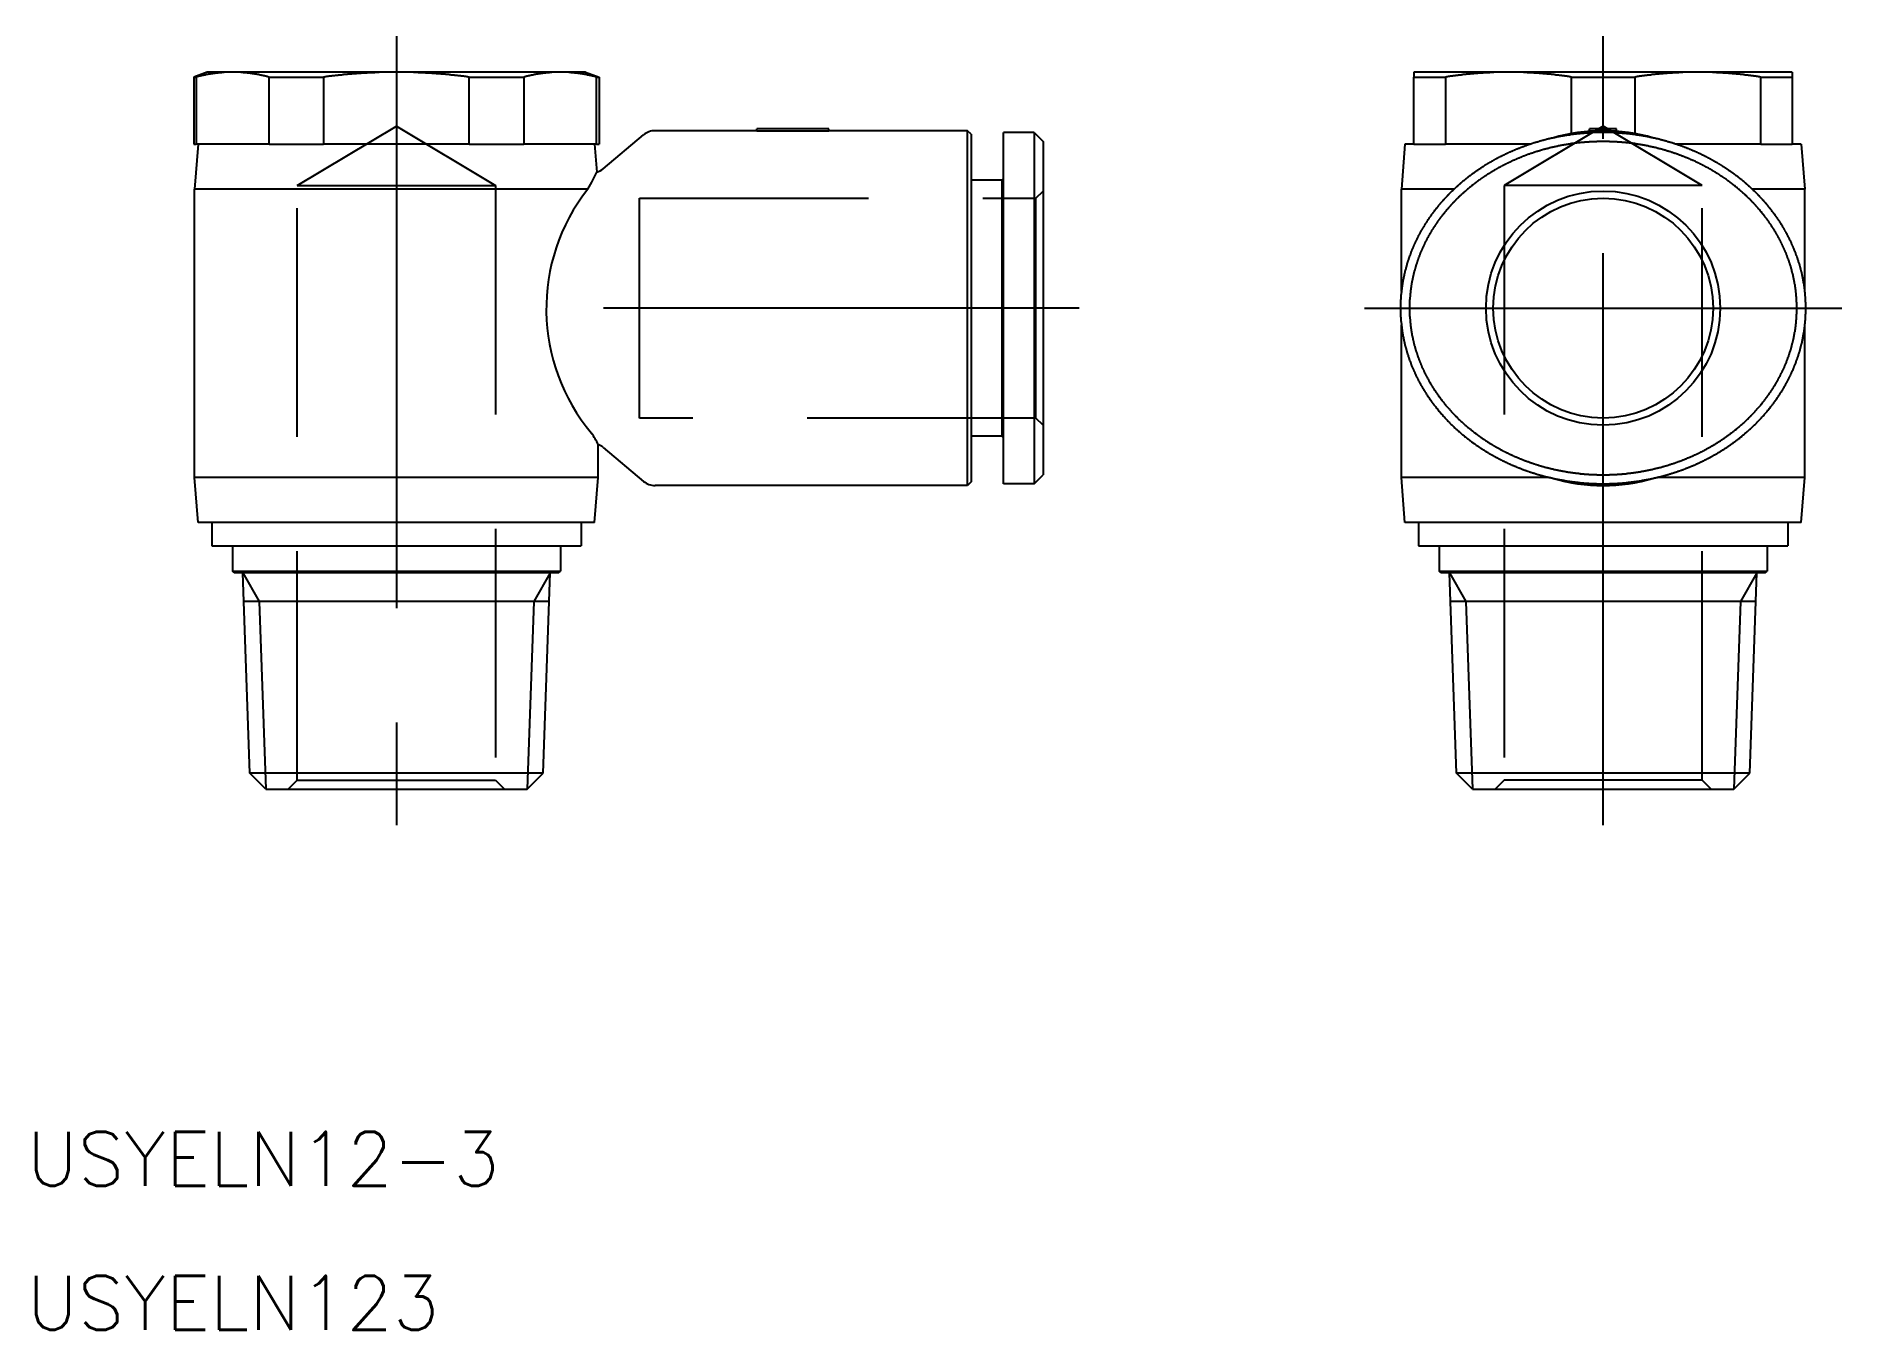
# Model space of a CAD drawing. Extents: x -56 to 44, y -57 to 15.
import ezdxf

# ---------------------------------------------------------------- set-up
doc = ezdxf.new("R2010")
doc.units = 0
doc.linetypes.add('CENTER', pattern=[50.8, 31.75, -6.35, 6.35, -6.35])
doc.linetypes.add('DASHED', pattern=[19.05, 12.7, -6.35])
doc.layers.get('0').update_dxf_attribs({"linetype": 'CONTINUOUS'})
doc.layers.add('CENTER', color=1, linetype='CENTER')
doc.styles.get("Standard").update_dxf_attribs({"font": 'txt.shx', "height": 3, "bigfont": 'bigfont.shx'})

msp = doc.modelspace()

# ---------------------------------------------------------------- texts
at = {"color": 7, "linetype": 'CONTINUOUS'}
for s, p in [('USYELN12-3', (-56.41, -48.72)), ('USYELN123', (-56.41, -56.72))]:
    msp.add_text(s, height=3, dxfattribs=at).set_placement(p)

# ---------------------------------------------------------------- linework, layer by layer
at = {"color": 7, "linetype": 'CONTINUOUS'}
for p, q in [((-46.4, 13.1), (-47.15, 12.83)), ((-44.99, 13.1), (-46.4, 13.1)), ((-35.9, 13.1), (-44.99, 13.1)), ((-26.81, 13.1), (-35.9, 13.1)), ((-25.4, 13.1), (-26.81, 13.1)), ((-25.4, 13.1), (-24.65, 12.83)), ((25.83, 13.1), (20.58, 13.1)), ((20.58, 13.1), (20.58, 12.83)), ((36.33, 13.1), (25.83, 13.1)), ((41.58, 13.1), (36.33, 13.1)), ((41.58, 13.1), (41.58, 12.83)), ((-47.15, 12.83), (-47.15, 9.1)), ((-47.15, 12.83), (-47.01, 12.83)), ((-47.01, 12.83), (-47.01, 9.1)), ((-42.97, 12.83), (-39.94, 12.83)), ((-42.97, 9.1), (-42.97, 12.83)), ((-39.94, 12.83), (-39.94, 9.1)), ((-31.86, 12.83), (-28.83, 12.83)), ((-31.86, 9.1), (-31.86, 12.83)), ((-28.83, 12.83), (-28.83, 9.1)), ((-24.79, 9.1), (-24.79, 12.83)), ((-24.79, 12.83), (-24.65, 12.83)), ((-24.65, 12.83), (-24.65, 9.1)), ((20.58, 12.83), (22.33, 12.83)), ((20.58, 9.1), (20.58, 12.83)), ((22.33, 12.83), (22.33, 9.1)), ((29.33, 12.83), (32.83, 12.83)), ((29.33, 9.69), (29.33, 12.83)), ((32.83, 12.83), (32.83, 9.69)), ((39.83, 9.1), (39.83, 12.83)), ((39.83, 12.83), (41.58, 12.83)), ((41.58, 12.83), (41.58, 9.1)), ((-47.15, 9.1), (-47.01, 9.1)), ((-46.9, 9.1), (-47.1, 6.6)), ((-46.63, 9.1), (-47.01, 9.1)), ((-43.35, 9.1), (-46.63, 9.1)), ((-42.97, 9.1), (-43.35, 9.1)), ((-42.97, 9.1), (-39.94, 9.1)), ((-39.18, 9.1), (-39.94, 9.1)), ((-32.62, 9.1), (-39.18, 9.1)), ((-31.86, 9.1), (-32.62, 9.1)), ((-31.86, 9.1), (-28.83, 9.1)), ((-28.45, 9.1), (-28.83, 9.1)), ((-25.17, 9.1), (-28.45, 9.1)), ((-24.79, 9.1), (-25.17, 9.1)), ((-24.9, 9.1), (-24.78, 7.54)), ((-24.79, 9.1), (-24.65, 9.1)), ((-24.42, 7.73), (-22.18, 9.62)), ((-15.9, 9.85), (-21.54, 9.85)), ((-11.9, 9.95), (-15.9, 9.95)), ((-15.9, 9.82), (-15.9, 9.95)), ((-11.9, 9.82), (-15.9, 9.82)), ((-11.9, 9.82), (-11.9, 9.95)), ((-4.2, 9.85), (-11.9, 9.85)), ((-4.2, -9.85), (-4.2, 9.85)), ((-4, 9.65), (-4.2, 9.85)), ((-4, 9.65), (-4, -9.65)), ((-2.2, -9.75), (-2.2, 9.75)), ((-0.5, 9.75), (-2.2, 9.75)), ((-0.5, 9.75), (-0.5, -9.75)), ((-0.5, 9.75), (0, 9.25)), ((0, 9.25), (0, -9.25)), ((20.08, 9.1), (19.88, 6.6)), ((20.58, 9.1), (20.08, 9.1)), ((20.58, 9.1), (22.33, 9.1)), ((22.99, 9.1), (22.33, 9.1)), ((27.04, 9.1), (22.99, 9.1)), ((30.33, 9.82), (30.33, 9.95)), ((31.83, 9.95), (30.33, 9.95)), ((31.83, 9.82), (31.83, 9.95)), ((39.17, 9.1), (35.12, 9.1)), ((39.83, 9.1), (39.17, 9.1)), ((39.83, 9.1), (41.58, 9.1)), ((42.08, 9.1), (41.58, 9.1)), ((42.08, 9.1), (42.28, 6.6)), ((-25.06, 6.99), (-24.77, 7.54)), ((-2.3, 7.1), (-4, 7.1)), ((-2.3, 7.1), (-2.2, 7.2)), ((-2.3, 7.1), (-2.3, -7.1)), ((-25.28, 6.6), (-47.1, 6.6)), ((-47.1, -9.4), (-47.1, 6.6)), ((-25.28, 6.6), (-25.06, 7)), ((22.8, 6.6), (19.88, 6.6)), ((19.88, 0.92), (19.88, 6.6)), ((42.28, 6.6), (39.36, 6.6)), ((42.28, 0.92), (42.28, 6.6)), ((19.88, -9.4), (19.88, -0.92)), ((42.28, -9.4), (42.28, -0.92)), ((-24.7, -9.4), (-24.7, -7.57)), ((-24.42, -7.73), (-22.18, -9.62)), ((-2.3, -7.1), (-4, -7.1)), ((-2.3, -7.1), (-2.2, -7.2)), ((-24.7, -9.4), (-47.1, -9.4)), ((-46.9, -11.9), (-47.1, -9.4)), ((-24.9, -11.9), (-24.7, -9.4)), ((-4.2, -9.85), (-21.54, -9.85)), ((-4, -9.65), (-4.2, -9.85)), ((-0.5, -9.75), (-2.2, -9.75)), ((-0.5, -9.75), (0, -9.25)), ((28.09, -9.4), (19.88, -9.4)), ((20.08, -11.9), (19.88, -9.4)), ((42.28, -9.4), (34.07, -9.4)), ((42.08, -11.9), (42.28, -9.4)), ((-24.9, -11.9), (-46.9, -11.9)), ((-46.15, -11.9), (-46.15, -13.2)), ((-25.65, -11.9), (-25.65, -13.2)), ((42.08, -11.9), (20.08, -11.9)), ((20.83, -11.9), (20.83, -13.2)), ((41.33, -11.9), (41.33, -13.2)), ((-46.15, -13.2), (-25.65, -13.2)), ((-45, -13.2), (-45, -14.6)), ((-26.8, -13.2), (-26.8, -14.6)), ((20.83, -13.2), (41.33, -13.2)), ((21.98, -13.2), (21.98, -14.6)), ((40.18, -13.2), (40.18, -14.6)), ((-45, -14.6), (-26.8, -14.6)), ((-44.9, -14.7), (-45, -14.6)), ((-26.9, -14.7), (-44.9, -14.7)), ((-44.04, -25.81), (-44.43, -14.7)), ((-27.76, -25.81), (-27.37, -14.7)), ((-26.9, -14.7), (-26.8, -14.6)), ((21.98, -14.6), (40.18, -14.6)), ((22.08, -14.7), (21.98, -14.6)), ((40.08, -14.7), (22.08, -14.7)), ((22.94, -25.81), (22.55, -14.7)), ((39.22, -25.81), (39.61, -14.7)), ((40.08, -14.7), (40.18, -14.6)), ((-27.43, -16.28), (-44.37, -16.28)), ((39.55, -16.28), (22.61, -16.28)), ((-27.76, -25.81), (-44.04, -25.81)), ((-43.15, -26.7), (-44.04, -25.81)), ((-28.65, -26.7), (-27.76, -25.81)), ((39.22, -25.81), (22.94, -25.81)), ((23.83, -26.7), (22.94, -25.81)), ((38.33, -26.7), (39.22, -25.81)), ((-43.15, -26.7), (-28.65, -26.7)), ((23.83, -26.7), (38.33, -26.7))]:
    msp.add_line(p, q, dxfattribs=at)
at = {"color": 3, "linetype": 'DASHED'}
for p, q in [((-41.4, 6.8), (-35.9, 10.1)), ((-35.9, 10.1), (-30.4, 6.8)), ((31.08, 10.1), (25.58, 6.8)), ((36.58, 6.8), (31.08, 10.1)), ((-41.4, 6.8), (-30.4, 6.8)), ((-41.4, -26.2), (-41.4, 6.8)), ((-30.4, 6.8), (-30.4, -26.2)), ((-22.4, 6.1), (-0.4, 6.1)), ((-22.4, -6.1), (-22.4, 6.1)), ((-0.4, 6.1), (0, 6.5)), ((-0.4, -6.1), (-0.4, 6.1)), ((36.58, 6.8), (25.58, 6.8)), ((25.58, 6.8), (25.58, -26.2)), ((36.58, -26.2), (36.58, 6.8)), ((-0.4, -6.1), (-22.4, -6.1)), ((0, -6.5), (-0.4, -6.1)), ((-41.9, -26.7), (-41.4, -26.2)), ((-41.4, -26.2), (-30.4, -26.2)), ((-30.4, -26.2), (-29.9, -26.7)), ((25.58, -26.2), (25.08, -26.7)), ((36.58, -26.2), (25.58, -26.2)), ((37.08, -26.7), (36.58, -26.2))]:
    msp.add_line(p, q, dxfattribs=at)
at = {"color": 3, "linetype": 'CONTINUOUS'}
for p, q in [((-44.43, -14.7), (-43.52, -16.28)), ((-27.37, -14.7), (-28.28, -16.28)), ((22.55, -14.7), (23.46, -16.28)), ((39.61, -14.7), (38.7, -16.28)), ((-43.52, -16.28), (-43.15, -26.7)), ((-28.28, -16.28), (-28.65, -26.7)), ((23.46, -16.28), (23.83, -26.7)), ((38.7, -16.28), (38.33, -26.7))]:
    msp.add_line(p, q, dxfattribs=at)
at = {"color": 7}
for points in [[(-44.99, 13.1, 0), (-45.01, 13.1, 0), (-45.04, 13.1, 0), (-45.06, 13.1, 0), (-45.08, 13.1, 0), (-45.1, 13.1, 0), (-45.12, 13.1, 0), (-45.14, 13.1, 0), (-45.16, 13.1, 0), (-45.18, 13.1, 0), (-45.2, 13.1, 0), (-45.23, 13.1, 0), (-45.25, 13.1, 0), (-45.27, 13.09, 0), (-45.29, 13.09, 0), (-45.31, 13.09, 0), (-45.33, 13.09, 0), (-45.35, 13.09, 0), (-45.37, 13.09, 0), (-45.39, 13.09, 0), (-45.42, 13.09, 0), (-45.44, 13.09, 0), (-45.46, 13.09, 0), (-45.48, 13.08, 0), (-45.5, 13.08, 0), (-45.52, 13.08, 0), (-45.54, 13.08, 0), (-45.56, 13.08, 0), (-45.58, 13.08, 0), (-45.6, 13.07, 0), (-45.63, 13.07, 0), (-45.65, 13.07, 0), (-45.67, 13.07, 0), (-45.69, 13.07, 0), (-45.71, 13.06, 0), (-45.73, 13.06, 0), (-45.75, 13.06, 0), (-45.77, 13.06, 0), (-45.79, 13.06, 0), (-45.81, 13.05, 0), (-45.84, 13.05, 0), (-45.86, 13.05, 0), (-45.88, 13.05, 0), (-45.9, 13.04, 0), (-45.92, 13.04, 0), (-45.94, 13.04, 0), (-45.96, 13.04, 0), (-45.98, 13.03, 0), (-46, 13.03, 0), (-46.02, 13.03, 0), (-46.05, 13.02, 0), (-46.07, 13.02, 0), (-46.09, 13.02, 0), (-46.11, 13.01, 0), (-46.13, 13.01, 0), (-46.15, 13.01, 0), (-46.17, 13, 0), (-46.19, 13, 0), (-46.22, 13, 0), (-46.24, 12.99, 0), (-46.26, 12.99, 0), (-46.28, 12.99, 0), (-46.3, 12.98, 0), (-46.32, 12.98, 0), (-46.34, 12.98, 0), (-46.36, 12.97, 0), (-46.39, 12.97, 0), (-46.41, 12.96, 0), (-46.43, 12.96, 0), (-46.45, 12.96, 0), (-46.47, 12.95, 0), (-46.49, 12.95, 0), (-46.51, 12.94, 0), (-46.53, 12.94, 0), (-46.56, 12.93, 0), (-46.58, 12.93, 0), (-46.6, 12.93, 0), (-46.62, 12.92, 0), (-46.64, 12.92, 0), (-46.66, 12.91, 0), (-46.69, 12.91, 0), (-46.71, 12.9, 0), (-46.73, 12.9, 0), (-46.75, 12.89, 0), (-46.77, 12.89, 0), (-46.79, 12.88, 0), (-46.82, 12.88, 0), (-46.84, 12.87, 0), (-46.86, 12.87, 0), (-46.88, 12.86, 0), (-46.9, 12.86, 0), (-46.92, 12.85, 0), (-46.95, 12.84, 0), (-46.97, 12.84, 0), (-46.99, 12.83, 0), (-47.01, 12.83, 0)], [(-42.97, 12.83, 0), (-43, 12.83, 0), (-43.02, 12.84, 0), (-43.04, 12.84, 0), (-43.06, 12.85, 0), (-43.08, 12.86, 0), (-43.11, 12.86, 0), (-43.13, 12.87, 0), (-43.15, 12.87, 0), (-43.17, 12.88, 0), (-43.19, 12.88, 0), (-43.21, 12.89, 0), (-43.24, 12.89, 0), (-43.26, 12.9, 0), (-43.28, 12.9, 0), (-43.3, 12.91, 0), (-43.32, 12.91, 0), (-43.34, 12.92, 0), (-43.37, 12.92, 0), (-43.39, 12.93, 0), (-43.41, 12.93, 0), (-43.43, 12.93, 0), (-43.45, 12.94, 0), (-43.47, 12.94, 0), (-43.49, 12.95, 0), (-43.52, 12.95, 0), (-43.54, 12.96, 0), (-43.56, 12.96, 0), (-43.58, 12.96, 0), (-43.6, 12.97, 0), (-43.62, 12.97, 0), (-43.64, 12.98, 0), (-43.67, 12.98, 0), (-43.69, 12.98, 0), (-43.71, 12.99, 0), (-43.73, 12.99, 0), (-43.75, 12.99, 0), (-43.77, 13, 0), (-43.79, 13, 0), (-43.81, 13, 0), (-43.84, 13.01, 0), (-43.86, 13.01, 0), (-43.88, 13.01, 0), (-43.9, 13.02, 0), (-43.92, 13.02, 0), (-43.94, 13.02, 0), (-43.96, 13.03, 0), (-43.98, 13.03, 0), (-44, 13.03, 0), (-44.02, 13.04, 0), (-44.05, 13.04, 0), (-44.07, 13.04, 0), (-44.09, 13.04, 0), (-44.11, 13.05, 0), (-44.13, 13.05, 0), (-44.15, 13.05, 0), (-44.17, 13.05, 0), (-44.19, 13.06, 0), (-44.21, 13.06, 0), (-44.24, 13.06, 0), (-44.26, 13.06, 0), (-44.28, 13.06, 0), (-44.3, 13.07, 0), (-44.32, 13.07, 0), (-44.34, 13.07, 0), (-44.36, 13.07, 0), (-44.38, 13.07, 0), (-44.4, 13.08, 0), (-44.42, 13.08, 0), (-44.45, 13.08, 0), (-44.47, 13.08, 0), (-44.49, 13.08, 0), (-44.51, 13.08, 0), (-44.53, 13.09, 0), (-44.55, 13.09, 0), (-44.57, 13.09, 0), (-44.59, 13.09, 0), (-44.61, 13.09, 0), (-44.63, 13.09, 0), (-44.66, 13.09, 0), (-44.68, 13.09, 0), (-44.7, 13.09, 0), (-44.72, 13.09, 0), (-44.74, 13.1, 0), (-44.76, 13.1, 0), (-44.78, 13.1, 0), (-44.8, 13.1, 0), (-44.82, 13.1, 0), (-44.85, 13.1, 0), (-44.87, 13.1, 0), (-44.89, 13.1, 0), (-44.91, 13.1, 0), (-44.93, 13.1, 0), (-44.95, 13.1, 0), (-44.97, 13.1, 0), (-44.99, 13.1, 0)], [(-35.9, 13.1, 0), (-35.94, 13.1, 0), (-35.98, 13.1, 0), (-36.03, 13.1, 0), (-36.07, 13.1, 0), (-36.11, 13.1, 0), (-36.15, 13.1, 0), (-36.2, 13.1, 0), (-36.24, 13.1, 0), (-36.28, 13.1, 0), (-36.32, 13.1, 0), (-36.37, 13.1, 0), (-36.41, 13.1, 0), (-36.45, 13.09, 0), (-36.49, 13.09, 0), (-36.53, 13.09, 0), (-36.58, 13.09, 0), (-36.62, 13.09, 0), (-36.66, 13.09, 0), (-36.7, 13.09, 0), (-36.74, 13.09, 0), (-36.79, 13.09, 0), (-36.83, 13.09, 0), (-36.87, 13.08, 0), (-36.91, 13.08, 0), (-36.95, 13.08, 0), (-37, 13.08, 0), (-37.04, 13.08, 0), (-37.08, 13.08, 0), (-37.12, 13.07, 0), (-37.16, 13.07, 0), (-37.21, 13.07, 0), (-37.25, 13.07, 0), (-37.29, 13.07, 0), (-37.33, 13.06, 0), (-37.37, 13.06, 0), (-37.42, 13.06, 0), (-37.46, 13.06, 0), (-37.5, 13.06, 0), (-37.54, 13.05, 0), (-37.58, 13.05, 0), (-37.63, 13.05, 0), (-37.67, 13.05, 0), (-37.71, 13.04, 0), (-37.75, 13.04, 0), (-37.79, 13.04, 0), (-37.84, 13.04, 0), (-37.88, 13.03, 0), (-37.92, 13.03, 0), (-37.96, 13.03, 0), (-38.01, 13.02, 0), (-38.05, 13.02, 0), (-38.09, 13.02, 0), (-38.13, 13.01, 0), (-38.17, 13.01, 0), (-38.22, 13.01, 0), (-38.26, 13, 0), (-38.3, 13, 0), (-38.34, 13, 0), (-38.39, 12.99, 0), (-38.43, 12.99, 0), (-38.47, 12.99, 0), (-38.51, 12.98, 0), (-38.56, 12.98, 0), (-38.6, 12.98, 0), (-38.64, 12.97, 0), (-38.68, 12.97, 0), (-38.73, 12.96, 0), (-38.77, 12.96, 0), (-38.81, 12.96, 0), (-38.85, 12.95, 0), (-38.9, 12.95, 0), (-38.94, 12.94, 0), (-38.98, 12.94, 0), (-39.03, 12.93, 0), (-39.07, 12.93, 0), (-39.11, 12.93, 0), (-39.16, 12.92, 0), (-39.2, 12.92, 0), (-39.24, 12.91, 0), (-39.28, 12.91, 0), (-39.33, 12.9, 0), (-39.37, 12.9, 0), (-39.41, 12.89, 0), (-39.46, 12.89, 0), (-39.5, 12.88, 0), (-39.54, 12.88, 0), (-39.59, 12.87, 0), (-39.63, 12.87, 0), (-39.68, 12.86, 0), (-39.72, 12.86, 0), (-39.76, 12.85, 0), (-39.81, 12.84, 0), (-39.85, 12.84, 0), (-39.89, 12.83, 0), (-39.94, 12.83, 0)], [(-31.86, 12.83, 0), (-31.91, 12.83, 0), (-31.95, 12.84, 0), (-31.99, 12.84, 0), (-32.04, 12.85, 0), (-32.08, 12.86, 0), (-32.12, 12.86, 0), (-32.17, 12.87, 0), (-32.21, 12.87, 0), (-32.26, 12.88, 0), (-32.3, 12.88, 0), (-32.34, 12.89, 0), (-32.39, 12.89, 0), (-32.43, 12.9, 0), (-32.47, 12.9, 0), (-32.52, 12.91, 0), (-32.56, 12.91, 0), (-32.6, 12.92, 0), (-32.65, 12.92, 0), (-32.69, 12.93, 0), (-32.73, 12.93, 0), (-32.77, 12.93, 0), (-32.82, 12.94, 0), (-32.86, 12.94, 0), (-32.9, 12.95, 0), (-32.95, 12.95, 0), (-32.99, 12.96, 0), (-33.03, 12.96, 0), (-33.07, 12.96, 0), (-33.12, 12.97, 0), (-33.16, 12.97, 0), (-33.2, 12.98, 0), (-33.24, 12.98, 0), (-33.29, 12.98, 0), (-33.33, 12.99, 0), (-33.37, 12.99, 0), (-33.41, 12.99, 0), (-33.46, 13, 0), (-33.5, 13, 0), (-33.54, 13, 0), (-33.58, 13.01, 0), (-33.63, 13.01, 0), (-33.67, 13.01, 0), (-33.71, 13.02, 0), (-33.75, 13.02, 0), (-33.79, 13.02, 0), (-33.84, 13.03, 0), (-33.88, 13.03, 0), (-33.92, 13.03, 0), (-33.96, 13.04, 0), (-34.01, 13.04, 0), (-34.05, 13.04, 0), (-34.09, 13.04, 0), (-34.13, 13.05, 0), (-34.17, 13.05, 0), (-34.22, 13.05, 0), (-34.26, 13.05, 0), (-34.3, 13.06, 0), (-34.34, 13.06, 0), (-34.38, 13.06, 0), (-34.43, 13.06, 0), (-34.47, 13.06, 0), (-34.51, 13.07, 0), (-34.55, 13.07, 0), (-34.59, 13.07, 0), (-34.64, 13.07, 0), (-34.68, 13.07, 0), (-34.72, 13.08, 0), (-34.76, 13.08, 0), (-34.8, 13.08, 0), (-34.85, 13.08, 0), (-34.89, 13.08, 0), (-34.93, 13.08, 0), (-34.97, 13.09, 0), (-35.01, 13.09, 0), (-35.06, 13.09, 0), (-35.1, 13.09, 0), (-35.14, 13.09, 0), (-35.18, 13.09, 0), (-35.22, 13.09, 0), (-35.27, 13.09, 0), (-35.31, 13.09, 0), (-35.35, 13.09, 0), (-35.39, 13.1, 0), (-35.43, 13.1, 0), (-35.48, 13.1, 0), (-35.52, 13.1, 0), (-35.56, 13.1, 0), (-35.6, 13.1, 0), (-35.65, 13.1, 0), (-35.69, 13.1, 0), (-35.73, 13.1, 0), (-35.77, 13.1, 0), (-35.82, 13.1, 0), (-35.86, 13.1, 0), (-35.9, 13.1, 0)], [(-26.81, 13.1, 0), (-26.83, 13.1, 0), (-26.85, 13.1, 0), (-26.87, 13.1, 0), (-26.89, 13.1, 0), (-26.91, 13.1, 0), (-26.93, 13.1, 0), (-26.95, 13.1, 0), (-26.98, 13.1, 0), (-27, 13.1, 0), (-27.02, 13.1, 0), (-27.04, 13.1, 0), (-27.06, 13.1, 0), (-27.08, 13.09, 0), (-27.1, 13.09, 0), (-27.12, 13.09, 0), (-27.14, 13.09, 0), (-27.17, 13.09, 0), (-27.19, 13.09, 0), (-27.21, 13.09, 0), (-27.23, 13.09, 0), (-27.25, 13.09, 0), (-27.27, 13.09, 0), (-27.29, 13.08, 0), (-27.31, 13.08, 0), (-27.33, 13.08, 0), (-27.35, 13.08, 0), (-27.38, 13.08, 0), (-27.4, 13.08, 0), (-27.42, 13.07, 0), (-27.44, 13.07, 0), (-27.46, 13.07, 0), (-27.48, 13.07, 0), (-27.5, 13.07, 0), (-27.52, 13.06, 0), (-27.54, 13.06, 0), (-27.56, 13.06, 0), (-27.59, 13.06, 0), (-27.61, 13.06, 0), (-27.63, 13.05, 0), (-27.65, 13.05, 0), (-27.67, 13.05, 0), (-27.69, 13.05, 0), (-27.71, 13.04, 0), (-27.73, 13.04, 0), (-27.75, 13.04, 0), (-27.78, 13.04, 0), (-27.8, 13.03, 0), (-27.82, 13.03, 0), (-27.84, 13.03, 0), (-27.86, 13.02, 0), (-27.88, 13.02, 0), (-27.9, 13.02, 0), (-27.92, 13.01, 0), (-27.94, 13.01, 0), (-27.96, 13.01, 0), (-27.99, 13, 0), (-28.01, 13, 0), (-28.03, 13, 0), (-28.05, 12.99, 0), (-28.07, 12.99, 0), (-28.09, 12.99, 0), (-28.11, 12.98, 0), (-28.13, 12.98, 0), (-28.16, 12.98, 0), (-28.18, 12.97, 0), (-28.2, 12.97, 0), (-28.22, 12.96, 0), (-28.24, 12.96, 0), (-28.26, 12.96, 0), (-28.28, 12.95, 0), (-28.31, 12.95, 0), (-28.33, 12.94, 0), (-28.35, 12.94, 0), (-28.37, 12.93, 0), (-28.39, 12.93, 0), (-28.41, 12.93, 0), (-28.43, 12.92, 0), (-28.46, 12.92, 0), (-28.48, 12.91, 0), (-28.5, 12.91, 0), (-28.52, 12.9, 0), (-28.54, 12.9, 0), (-28.56, 12.89, 0), (-28.59, 12.89, 0), (-28.61, 12.88, 0), (-28.63, 12.88, 0), (-28.65, 12.87, 0), (-28.67, 12.87, 0), (-28.69, 12.86, 0), (-28.72, 12.86, 0), (-28.74, 12.85, 0), (-28.76, 12.84, 0), (-28.78, 12.84, 0), (-28.8, 12.83, 0), (-28.83, 12.83, 0)], [(-24.79, 12.83, 0), (-24.81, 12.83, 0), (-24.83, 12.84, 0), (-24.85, 12.84, 0), (-24.88, 12.85, 0), (-24.9, 12.86, 0), (-24.92, 12.86, 0), (-24.94, 12.87, 0), (-24.96, 12.87, 0), (-24.98, 12.88, 0), (-25.01, 12.88, 0), (-25.03, 12.89, 0), (-25.05, 12.89, 0), (-25.07, 12.9, 0), (-25.09, 12.9, 0), (-25.11, 12.91, 0), (-25.14, 12.91, 0), (-25.16, 12.92, 0), (-25.18, 12.92, 0), (-25.2, 12.93, 0), (-25.22, 12.93, 0), (-25.24, 12.93, 0), (-25.27, 12.94, 0), (-25.29, 12.94, 0), (-25.31, 12.95, 0), (-25.33, 12.95, 0), (-25.35, 12.96, 0), (-25.37, 12.96, 0), (-25.39, 12.96, 0), (-25.41, 12.97, 0), (-25.44, 12.97, 0), (-25.46, 12.98, 0), (-25.48, 12.98, 0), (-25.5, 12.98, 0), (-25.52, 12.99, 0), (-25.54, 12.99, 0), (-25.56, 12.99, 0), (-25.58, 13, 0), (-25.61, 13, 0), (-25.63, 13, 0), (-25.65, 13.01, 0), (-25.67, 13.01, 0), (-25.69, 13.01, 0), (-25.71, 13.02, 0), (-25.73, 13.02, 0), (-25.75, 13.02, 0), (-25.78, 13.03, 0), (-25.8, 13.03, 0), (-25.82, 13.03, 0), (-25.84, 13.04, 0), (-25.86, 13.04, 0), (-25.88, 13.04, 0), (-25.9, 13.04, 0), (-25.92, 13.05, 0), (-25.94, 13.05, 0), (-25.96, 13.05, 0), (-25.99, 13.05, 0), (-26.01, 13.06, 0), (-26.03, 13.06, 0), (-26.05, 13.06, 0), (-26.07, 13.06, 0), (-26.09, 13.06, 0), (-26.11, 13.07, 0), (-26.13, 13.07, 0), (-26.15, 13.07, 0), (-26.17, 13.07, 0), (-26.2, 13.07, 0), (-26.22, 13.08, 0), (-26.24, 13.08, 0), (-26.26, 13.08, 0), (-26.28, 13.08, 0), (-26.3, 13.08, 0), (-26.32, 13.08, 0), (-26.34, 13.09, 0), (-26.36, 13.09, 0), (-26.38, 13.09, 0), (-26.41, 13.09, 0), (-26.43, 13.09, 0), (-26.45, 13.09, 0), (-26.47, 13.09, 0), (-26.49, 13.09, 0), (-26.51, 13.09, 0), (-26.53, 13.09, 0), (-26.55, 13.1, 0), (-26.57, 13.1, 0), (-26.6, 13.1, 0), (-26.62, 13.1, 0), (-26.64, 13.1, 0), (-26.66, 13.1, 0), (-26.68, 13.1, 0), (-26.7, 13.1, 0), (-26.72, 13.1, 0), (-26.74, 13.1, 0), (-26.76, 13.1, 0), (-26.79, 13.1, 0), (-26.81, 13.1, 0)], [(25.83, 13.1, 0), (25.79, 13.1, 0), (25.76, 13.1, 0), (25.72, 13.1, 0), (25.68, 13.1, 0), (25.65, 13.1, 0), (25.61, 13.1, 0), (25.57, 13.1, 0), (25.54, 13.1, 0), (25.5, 13.1, 0), (25.47, 13.1, 0), (25.43, 13.1, 0), (25.39, 13.1, 0), (25.36, 13.09, 0), (25.32, 13.09, 0), (25.28, 13.09, 0), (25.25, 13.09, 0), (25.21, 13.09, 0), (25.17, 13.09, 0), (25.14, 13.09, 0), (25.1, 13.09, 0), (25.06, 13.09, 0), (25.03, 13.09, 0), (24.99, 13.08, 0), (24.95, 13.08, 0), (24.92, 13.08, 0), (24.88, 13.08, 0), (24.85, 13.08, 0), (24.81, 13.08, 0), (24.77, 13.07, 0), (24.74, 13.07, 0), (24.7, 13.07, 0), (24.66, 13.07, 0), (24.63, 13.07, 0), (24.59, 13.06, 0), (24.55, 13.06, 0), (24.52, 13.06, 0), (24.48, 13.06, 0), (24.45, 13.06, 0), (24.41, 13.05, 0), (24.37, 13.05, 0), (24.34, 13.05, 0), (24.3, 13.05, 0), (24.26, 13.04, 0), (24.23, 13.04, 0), (24.19, 13.04, 0), (24.15, 13.04, 0), (24.12, 13.03, 0), (24.08, 13.03, 0), (24.04, 13.03, 0), (24.01, 13.02, 0), (23.97, 13.02, 0), (23.93, 13.02, 0), (23.9, 13.01, 0), (23.86, 13.01, 0), (23.83, 13.01, 0), (23.79, 13, 0), (23.75, 13, 0), (23.72, 13, 0), (23.68, 12.99, 0), (23.64, 12.99, 0), (23.6, 12.99, 0), (23.57, 12.98, 0), (23.53, 12.98, 0), (23.49, 12.98, 0), (23.46, 12.97, 0), (23.42, 12.97, 0), (23.38, 12.96, 0), (23.35, 12.96, 0), (23.31, 12.96, 0), (23.27, 12.95, 0), (23.24, 12.95, 0), (23.2, 12.94, 0), (23.16, 12.94, 0), (23.12, 12.93, 0), (23.09, 12.93, 0), (23.05, 12.93, 0), (23.01, 12.92, 0), (22.98, 12.92, 0), (22.94, 12.91, 0), (22.9, 12.91, 0), (22.86, 12.9, 0), (22.83, 12.9, 0), (22.79, 12.89, 0), (22.75, 12.89, 0), (22.71, 12.88, 0), (22.68, 12.88, 0), (22.64, 12.87, 0), (22.6, 12.87, 0), (22.56, 12.86, 0), (22.52, 12.86, 0), (22.49, 12.85, 0), (22.45, 12.84, 0), (22.41, 12.84, 0), (22.37, 12.83, 0), (22.33, 12.83, 0)], [(29.33, 12.83, 0), (29.29, 12.83, 0), (29.25, 12.84, 0), (29.21, 12.84, 0), (29.18, 12.85, 0), (29.14, 12.86, 0), (29.1, 12.86, 0), (29.06, 12.87, 0), (29.03, 12.87, 0), (28.99, 12.88, 0), (28.95, 12.88, 0), (28.91, 12.89, 0), (28.87, 12.89, 0), (28.84, 12.9, 0), (28.8, 12.9, 0), (28.76, 12.91, 0), (28.73, 12.91, 0), (28.69, 12.92, 0), (28.65, 12.92, 0), (28.61, 12.93, 0), (28.58, 12.93, 0), (28.54, 12.93, 0), (28.5, 12.94, 0), (28.46, 12.94, 0), (28.43, 12.95, 0), (28.39, 12.95, 0), (28.35, 12.96, 0), (28.32, 12.96, 0), (28.28, 12.96, 0), (28.24, 12.97, 0), (28.21, 12.97, 0), (28.17, 12.98, 0), (28.13, 12.98, 0), (28.09, 12.98, 0), (28.06, 12.99, 0), (28.02, 12.99, 0), (27.98, 12.99, 0), (27.95, 13, 0), (27.91, 13, 0), (27.87, 13, 0), (27.84, 13.01, 0), (27.8, 13.01, 0), (27.76, 13.01, 0), (27.73, 13.02, 0), (27.69, 13.02, 0), (27.65, 13.02, 0), (27.62, 13.03, 0), (27.58, 13.03, 0), (27.55, 13.03, 0), (27.51, 13.04, 0), (27.47, 13.04, 0), (27.44, 13.04, 0), (27.4, 13.04, 0), (27.36, 13.05, 0), (27.33, 13.05, 0), (27.29, 13.05, 0), (27.25, 13.05, 0), (27.22, 13.06, 0), (27.18, 13.06, 0), (27.14, 13.06, 0), (27.11, 13.06, 0), (27.07, 13.06, 0), (27.04, 13.07, 0), (27, 13.07, 0), (26.96, 13.07, 0), (26.93, 13.07, 0), (26.89, 13.07, 0), (26.85, 13.08, 0), (26.82, 13.08, 0), (26.78, 13.08, 0), (26.74, 13.08, 0), (26.71, 13.08, 0), (26.67, 13.08, 0), (26.64, 13.09, 0), (26.6, 13.09, 0), (26.56, 13.09, 0), (26.53, 13.09, 0), (26.49, 13.09, 0), (26.45, 13.09, 0), (26.42, 13.09, 0), (26.38, 13.09, 0), (26.34, 13.09, 0), (26.31, 13.09, 0), (26.27, 13.1, 0), (26.23, 13.1, 0), (26.2, 13.1, 0), (26.16, 13.1, 0), (26.12, 13.1, 0), (26.09, 13.1, 0), (26.05, 13.1, 0), (26.01, 13.1, 0), (25.98, 13.1, 0), (25.94, 13.1, 0), (25.9, 13.1, 0), (25.87, 13.1, 0), (25.83, 13.1, 0)], [(36.33, 13.1, 0), (36.29, 13.1, 0), (36.26, 13.1, 0), (36.22, 13.1, 0), (36.18, 13.1, 0), (36.15, 13.1, 0), (36.11, 13.1, 0), (36.07, 13.1, 0), (36.04, 13.1, 0), (36, 13.1, 0), (35.97, 13.1, 0), (35.93, 13.1, 0), (35.89, 13.1, 0), (35.86, 13.09, 0), (35.82, 13.09, 0), (35.78, 13.09, 0), (35.75, 13.09, 0), (35.71, 13.09, 0), (35.67, 13.09, 0), (35.64, 13.09, 0), (35.6, 13.09, 0), (35.56, 13.09, 0), (35.53, 13.09, 0), (35.49, 13.08, 0), (35.45, 13.08, 0), (35.42, 13.08, 0), (35.38, 13.08, 0), (35.35, 13.08, 0), (35.31, 13.08, 0), (35.27, 13.07, 0), (35.24, 13.07, 0), (35.2, 13.07, 0), (35.16, 13.07, 0), (35.13, 13.07, 0), (35.09, 13.06, 0), (35.05, 13.06, 0), (35.02, 13.06, 0), (34.98, 13.06, 0), (34.95, 13.06, 0), (34.91, 13.05, 0), (34.87, 13.05, 0), (34.84, 13.05, 0), (34.8, 13.05, 0), (34.76, 13.04, 0), (34.73, 13.04, 0), (34.69, 13.04, 0), (34.65, 13.04, 0), (34.62, 13.03, 0), (34.58, 13.03, 0), (34.54, 13.03, 0), (34.51, 13.02, 0), (34.47, 13.02, 0), (34.44, 13.02, 0), (34.4, 13.01, 0), (34.36, 13.01, 0), (34.33, 13.01, 0), (34.29, 13, 0), (34.25, 13, 0), (34.22, 13, 0), (34.18, 12.99, 0), (34.14, 12.99, 0), (34.1, 12.99, 0), (34.07, 12.98, 0), (34.03, 12.98, 0), (33.99, 12.98, 0), (33.96, 12.97, 0), (33.92, 12.97, 0), (33.88, 12.96, 0), (33.85, 12.96, 0), (33.81, 12.96, 0), (33.77, 12.95, 0), (33.74, 12.95, 0), (33.7, 12.94, 0), (33.66, 12.94, 0), (33.62, 12.93, 0), (33.59, 12.93, 0), (33.55, 12.93, 0), (33.51, 12.92, 0), (33.48, 12.92, 0), (33.44, 12.91, 0), (33.4, 12.91, 0), (33.36, 12.9, 0), (33.33, 12.9, 0), (33.29, 12.89, 0), (33.25, 12.89, 0), (33.21, 12.88, 0), (33.17, 12.88, 0), (33.14, 12.87, 0), (33.1, 12.87, 0), (33.06, 12.86, 0), (33.02, 12.86, 0), (32.99, 12.85, 0), (32.95, 12.84, 0), (32.91, 12.84, 0), (32.87, 12.83, 0), (32.83, 12.83, 0)], [(39.83, 12.83, 0), (39.79, 12.83, 0), (39.75, 12.84, 0), (39.71, 12.84, 0), (39.68, 12.85, 0), (39.64, 12.86, 0), (39.6, 12.86, 0), (39.56, 12.87, 0), (39.53, 12.87, 0), (39.49, 12.88, 0), (39.45, 12.88, 0), (39.41, 12.89, 0), (39.37, 12.89, 0), (39.34, 12.9, 0), (39.3, 12.9, 0), (39.26, 12.91, 0), (39.23, 12.91, 0), (39.19, 12.92, 0), (39.15, 12.92, 0), (39.11, 12.93, 0), (39.08, 12.93, 0), (39.04, 12.93, 0), (39, 12.94, 0), (38.96, 12.94, 0), (38.93, 12.95, 0), (38.89, 12.95, 0), (38.85, 12.96, 0), (38.82, 12.96, 0), (38.78, 12.96, 0), (38.74, 12.97, 0), (38.71, 12.97, 0), (38.67, 12.98, 0), (38.63, 12.98, 0), (38.59, 12.98, 0), (38.56, 12.99, 0), (38.52, 12.99, 0), (38.48, 12.99, 0), (38.45, 13, 0), (38.41, 13, 0), (38.37, 13, 0), (38.34, 13.01, 0), (38.3, 13.01, 0), (38.26, 13.01, 0), (38.23, 13.02, 0), (38.19, 13.02, 0), (38.15, 13.02, 0), (38.12, 13.03, 0), (38.08, 13.03, 0), (38.05, 13.03, 0), (38.01, 13.04, 0), (37.97, 13.04, 0), (37.94, 13.04, 0), (37.9, 13.04, 0), (37.86, 13.05, 0), (37.83, 13.05, 0), (37.79, 13.05, 0), (37.75, 13.05, 0), (37.72, 13.06, 0), (37.68, 13.06, 0), (37.64, 13.06, 0), (37.61, 13.06, 0), (37.57, 13.06, 0), (37.54, 13.07, 0), (37.5, 13.07, 0), (37.46, 13.07, 0), (37.43, 13.07, 0), (37.39, 13.07, 0), (37.35, 13.08, 0), (37.32, 13.08, 0), (37.28, 13.08, 0), (37.24, 13.08, 0), (37.21, 13.08, 0), (37.17, 13.08, 0), (37.14, 13.09, 0), (37.1, 13.09, 0), (37.06, 13.09, 0), (37.03, 13.09, 0), (36.99, 13.09, 0), (36.95, 13.09, 0), (36.92, 13.09, 0), (36.88, 13.09, 0), (36.84, 13.09, 0), (36.81, 13.09, 0), (36.77, 13.1, 0), (36.73, 13.1, 0), (36.7, 13.1, 0), (36.66, 13.1, 0), (36.62, 13.1, 0), (36.59, 13.1, 0), (36.55, 13.1, 0), (36.51, 13.1, 0), (36.48, 13.1, 0), (36.44, 13.1, 0), (36.4, 13.1, 0), (36.37, 13.1, 0), (36.33, 13.1, 0)], [(31.08, -9.75, 0), (31.1, -9.75, 0), (31.11, -9.75, 0), (31.13, -9.75, 0), (31.15, -9.75, 0), (31.17, -9.75, 0), (31.18, -9.75, 0), (31.2, -9.75, 0), (31.22, -9.75, 0), (31.23, -9.75, 0), (31.25, -9.75, 0), (31.27, -9.75, 0), (31.28, -9.75, 0), (31.3, -9.75, 0), (31.32, -9.75, 0), (31.33, -9.75, 0), (31.35, -9.75, 0), (31.37, -9.75, 0), (31.38, -9.75, 0), (31.4, -9.75, 0), (31.42, -9.75, 0), (31.43, -9.75, 0), (31.45, -9.74, 0), (31.47, -9.74, 0), (31.48, -9.74, 0), (31.5, -9.74, 0), (31.52, -9.74, 0), (31.53, -9.74, 0), (31.55, -9.74, 0), (31.57, -9.74, 0), (31.58, -9.74, 0), (31.6, -9.74, 0), (31.62, -9.74, 0), (31.64, -9.74, 0), (31.65, -9.74, 0), (31.67, -9.74, 0), (31.69, -9.74, 0), (31.7, -9.74, 0), (31.72, -9.73, 0), (31.74, -9.73, 0), (31.75, -9.73, 0), (31.77, -9.73, 0), (31.79, -9.73, 0), (31.8, -9.73, 0), (31.82, -9.73, 0), (31.84, -9.73, 0), (31.86, -9.73, 0), (31.87, -9.73, 0), (31.89, -9.72, 0), (31.91, -9.72, 0), (31.92, -9.72, 0), (31.94, -9.72, 0), (31.96, -9.72, 0), (31.98, -9.72, 0), (31.99, -9.72, 0), (32.01, -9.72, 0), (32.03, -9.72, 0), (32.05, -9.71, 0), (32.06, -9.71, 0), (32.08, -9.71, 0), (32.1, -9.71, 0), (32.12, -9.71, 0), (32.13, -9.71, 0), (32.15, -9.71, 0), (32.17, -9.7, 0), (32.19, -9.7, 0), (32.2, -9.7, 0), (32.22, -9.7, 0), (32.24, -9.7, 0), (32.26, -9.7, 0), (32.27, -9.7, 0), (32.29, -9.69, 0), (32.31, -9.69, 0), (32.33, -9.69, 0), (32.35, -9.69, 0), (32.36, -9.69, 0), (32.38, -9.68, 0), (32.4, -9.68, 0), (32.42, -9.68, 0), (32.44, -9.68, 0), (32.45, -9.68, 0), (32.47, -9.68, 0), (32.49, -9.67, 0), (32.51, -9.67, 0), (32.53, -9.67, 0), (32.55, -9.67, 0), (32.57, -9.66, 0), (32.58, -9.66, 0), (32.6, -9.66, 0), (32.62, -9.66, 0), (32.64, -9.66, 0), (32.66, -9.65, 0), (32.68, -9.65, 0), (32.7, -9.65, 0), (32.72, -9.65, 0), (32.73, -9.64, 0), (32.75, -9.64, 0), (32.77, -9.64, 0), (32.79, -9.64, 0), (32.81, -9.63, 0), (32.83, -9.63, 0), (32.85, -9.63, 0), (32.87, -9.63, 0), (32.89, -9.62, 0), (32.91, -9.62, 0), (32.93, -9.62, 0), (32.95, -9.61, 0), (32.97, -9.61, 0), (32.99, -9.61, 0), (33.01, -9.61, 0), (33.03, -9.6, 0), (33.05, -9.6, 0), (33.07, -9.6, 0), (33.09, -9.59, 0), (33.11, -9.59, 0), (33.13, -9.59, 0), (33.15, -9.58, 0), (33.17, -9.58, 0), (33.19, -9.58, 0), (33.21, -9.57, 0), (33.23, -9.57, 0), (33.25, -9.57, 0), (33.27, -9.56, 0), (33.29, -9.56, 0), (33.31, -9.56, 0), (33.34, -9.55, 0), (33.36, -9.55, 0), (33.38, -9.54, 0), (33.4, -9.54, 0), (33.42, -9.54, 0), (33.44, -9.53, 0), (33.46, -9.53, 0), (33.48, -9.52, 0), (33.51, -9.52, 0), (33.53, -9.52, 0), (33.55, -9.51, 0), (33.57, -9.51, 0), (33.59, -9.5, 0), (33.61, -9.5, 0), (33.64, -9.49, 0), (33.66, -9.49, 0), (33.68, -9.49, 0), (33.7, -9.48, 0), (33.72, -9.48, 0), (33.75, -9.47, 0), (33.77, -9.47, 0), (33.79, -9.46, 0), (33.81, -9.46, 0), (33.84, -9.45, 0), (33.86, -9.45, 0), (33.88, -9.44, 0), (33.9, -9.44, 0), (33.93, -9.43, 0), (33.95, -9.43, 0), (33.97, -9.42, 0), (33.99, -9.42, 0), (34.02, -9.41, 0), (34.04, -9.41, 0), (34.06, -9.4, 0), (34.09, -9.4, 0), (34.11, -9.39, 0), (34.13, -9.38, 0), (34.15, -9.38, 0), (34.18, -9.37, 0), (34.2, -9.37, 0), (34.22, -9.36, 0), (34.25, -9.36, 0), (34.27, -9.35, 0), (34.29, -9.34, 0), (34.32, -9.34, 0), (34.34, -9.33, 0), (34.36, -9.33, 0), (34.39, -9.32, 0), (34.41, -9.31, 0), (34.43, -9.31, 0), (34.46, -9.3, 0), (34.48, -9.29, 0), (34.51, -9.29, 0), (34.53, -9.28, 0), (34.55, -9.27, 0), (34.58, -9.27, 0), (34.6, -9.26, 0), (34.62, -9.25, 0), (34.65, -9.25, 0), (34.67, -9.24, 0), (34.7, -9.23, 0), (34.72, -9.23, 0), (34.74, -9.22, 0), (34.77, -9.21, 0), (34.79, -9.2, 0), (34.82, -9.2, 0), (34.84, -9.19, 0), (34.86, -9.18, 0), (34.89, -9.17, 0), (34.91, -9.17, 0), (34.94, -9.16, 0), (34.96, -9.15, 0), (34.98, -9.14, 0), (35.01, -9.14, 0), (35.03, -9.13, 0), (35.06, -9.12, 0), (35.08, -9.11, 0), (35.11, -9.1, 0), (35.13, -9.1, 0), (35.15, -9.09, 0), (35.18, -9.08, 0), (35.2, -9.07, 0), (35.23, -9.06, 0), (35.25, -9.06, 0), (35.28, -9.05, 0), (35.3, -9.04, 0), (35.33, -9.03, 0), (35.35, -9.02, 0), (35.37, -9.01, 0), (35.4, -9, 0), (35.42, -8.99, 0), (35.45, -8.99, 0), (35.47, -8.98, 0), (35.5, -8.97, 0), (35.52, -8.96, 0), (35.55, -8.95, 0), (35.57, -8.94, 0), (35.6, -8.93, 0), (35.62, -8.92, 0), (35.65, -8.91, 0), (35.67, -8.9, 0), (35.69, -8.89, 0), (35.72, -8.88, 0), (35.74, -8.87, 0), (35.77, -8.86, 0), (35.79, -8.85, 0), (35.82, -8.84, 0), (35.84, -8.83, 0), (35.87, -8.82, 0), (35.89, -8.81, 0), (35.92, -8.8, 0), (35.94, -8.79, 0), (35.97, -8.78, 0), (35.99, -8.77, 0), (36.02, -8.76, 0), (36.04, -8.75, 0), (36.07, -8.74, 0), (36.09, -8.73, 0), (36.11, -8.72, 0), (36.14, -8.71, 0), (36.16, -8.7, 0), (36.19, -8.69, 0), (36.21, -8.68, 0), (36.24, -8.67, 0), (36.26, -8.65, 0), (36.29, -8.64, 0), (36.31, -8.63, 0), (36.34, -8.62, 0), (36.36, -8.61, 0), (36.39, -8.6, 0), (36.41, -8.59, 0), (36.44, -8.57, 0), (36.46, -8.56, 0), (36.49, -8.55, 0), (36.51, -8.54, 0), (36.54, -8.53, 0), (36.56, -8.52, 0), (36.59, -8.5, 0), (36.61, -8.49, 0), (36.63, -8.48, 0), (36.66, -8.47, 0), (36.68, -8.45, 0), (36.71, -8.44, 0), (36.73, -8.43, 0), (36.76, -8.42, 0), (36.78, -8.4, 0), (36.81, -8.39, 0), (36.83, -8.38, 0), (36.86, -8.37, 0), (36.88, -8.35, 0), (36.91, -8.34, 0), (36.93, -8.33, 0), (36.96, -8.31, 0), (36.98, -8.3, 0), (37.01, -8.29, 0), (37.03, -8.28, 0), (37.06, -8.26, 0), (37.08, -8.25, 0), (37.1, -8.24, 0), (37.13, -8.22, 0), (37.15, -8.21, 0), (37.18, -8.19, 0), (37.2, -8.18, 0), (37.23, -8.17, 0), (37.25, -8.15, 0), (37.28, -8.14, 0), (37.3, -8.12, 0), (37.33, -8.11, 0), (37.35, -8.1, 0), (37.37, -8.08, 0), (37.4, -8.07, 0), (37.42, -8.05, 0), (37.45, -8.04, 0), (37.47, -8.02, 0), (37.5, -8.01, 0), (37.52, -7.99, 0), (37.55, -7.98, 0), (37.57, -7.97, 0), (37.59, -7.95, 0), (37.62, -7.94, 0), (37.64, -7.92, 0), (37.67, -7.91, 0), (37.69, -7.89, 0), (37.71, -7.87, 0), (37.74, -7.86, 0), (37.76, -7.84, 0), (37.79, -7.83, 0), (37.81, -7.81, 0), (37.84, -7.8, 0), (37.86, -7.78, 0), (37.88, -7.77, 0), (37.91, -7.75, 0), (37.93, -7.73, 0), (37.96, -7.72, 0), (37.98, -7.7, 0), (38, -7.69, 0), (38.03, -7.67, 0), (38.05, -7.65, 0), (38.07, -7.64, 0), (38.1, -7.62, 0), (38.12, -7.6, 0), (38.15, -7.59, 0), (38.17, -7.57, 0), (38.19, -7.55, 0), (38.22, -7.54, 0), (38.24, -7.52, 0), (38.26, -7.5, 0), (38.29, -7.49, 0), (38.31, -7.47, 0), (38.33, -7.45, 0), (38.36, -7.44, 0), (38.38, -7.42, 0), (38.4, -7.4, 0), (38.43, -7.38, 0), (38.45, -7.37, 0), (38.47, -7.35, 0), (38.5, -7.33, 0), (38.52, -7.32, 0), (38.54, -7.3, 0), (38.57, -7.28, 0), (38.59, -7.26, 0), (38.61, -7.24, 0), (38.63, -7.23, 0), (38.66, -7.21, 0), (38.68, -7.19, 0), (38.7, -7.17, 0), (38.73, -7.15, 0), (38.75, -7.14, 0), (38.77, -7.12, 0), (38.79, -7.1, 0), (38.82, -7.08, 0), (38.84, -7.06, 0), (38.86, -7.04, 0), (38.88, -7.03, 0), (38.9, -7.01, 0), (38.93, -6.99, 0), (38.95, -6.97, 0), (38.97, -6.95, 0), (38.99, -6.93, 0), (39.02, -6.91, 0), (39.04, -6.89, 0), (39.06, -6.87, 0), (39.08, -6.85, 0), (39.1, -6.84, 0), (39.13, -6.82, 0), (39.15, -6.8, 0), (39.17, -6.78, 0), (39.19, -6.76, 0), (39.21, -6.74, 0), (39.23, -6.72, 0), (39.25, -6.7, 0), (39.28, -6.68, 0), (39.3, -6.66, 0), (39.32, -6.64, 0), (39.34, -6.62, 0), (39.36, -6.6, 0), (39.38, -6.58, 0), (39.4, -6.56, 0), (39.42, -6.54, 0), (39.45, -6.52, 0), (39.47, -6.5, 0), (39.49, -6.48, 0), (39.51, -6.46, 0), (39.53, -6.44, 0), (39.55, -6.42, 0), (39.57, -6.4, 0), (39.59, -6.38, 0), (39.61, -6.36, 0), (39.63, -6.34, 0), (39.65, -6.32, 0), (39.67, -6.3, 0), (39.69, -6.27, 0), (39.71, -6.25, 0), (39.73, -6.23, 0), (39.75, -6.21, 0), (39.77, -6.19, 0), (39.79, -6.17, 0), (39.81, -6.15, 0), (39.83, -6.13, 0), (39.85, -6.11, 0), (39.87, -6.09, 0), (39.89, -6.06, 0), (39.91, -6.04, 0), (39.93, -6.02, 0), (39.95, -6, 0), (39.97, -5.98, 0), (39.99, -5.96, 0), (40.01, -5.94, 0), (40.03, -5.91, 0), (40.04, -5.89, 0), (40.06, -5.87, 0), (40.08, -5.85, 0), (40.1, -5.83, 0), (40.12, -5.8, 0), (40.14, -5.78, 0), (40.16, -5.76, 0), (40.18, -5.74, 0), (40.19, -5.72, 0), (40.21, -5.7, 0), (40.23, -5.67, 0), (40.25, -5.65, 0), (40.27, -5.63, 0), (40.29, -5.61, 0), (40.3, -5.58, 0), (40.32, -5.56, 0), (40.34, -5.54, 0), (40.36, -5.52, 0), (40.37, -5.5, 0), (40.39, -5.47, 0), (40.41, -5.45, 0), (40.43, -5.43, 0), (40.44, -5.41, 0), (40.46, -5.38, 0), (40.48, -5.36, 0), (40.5, -5.34, 0), (40.51, -5.31, 0), (40.53, -5.29, 0), (40.55, -5.27, 0), (40.56, -5.25, 0), (40.58, -5.22, 0), (40.6, -5.2, 0), (40.61, -5.18, 0), (40.63, -5.16, 0), (40.65, -5.13, 0), (40.66, -5.11, 0), (40.68, -5.09, 0), (40.7, -5.06, 0), (40.71, -5.04, 0), (40.73, -5.02, 0), (40.74, -4.99, 0), (40.76, -4.97, 0), (40.78, -4.95, 0), (40.79, -4.92, 0), (40.81, -4.9, 0), (40.82, -4.88, 0), (40.84, -4.85, 0), (40.85, -4.83, 0), (40.87, -4.81, 0), (40.88, -4.78, 0), (40.9, -4.76, 0), (40.91, -4.74, 0), (40.93, -4.71, 0), (40.94, -4.69, 0), (40.96, -4.67, 0), (40.97, -4.64, 0), (40.99, -4.62, 0), (41, -4.6, 0), (41.02, -4.57, 0), (41.03, -4.55, 0), (41.05, -4.53, 0), (41.06, -4.5, 0), (41.07, -4.48, 0), (41.09, -4.46, 0), (41.1, -4.43, 0), (41.12, -4.41, 0), (41.13, -4.38, 0), (41.14, -4.36, 0), (41.16, -4.34, 0), (41.17, -4.31, 0), (41.18, -4.29, 0), (41.2, -4.27, 0), (41.21, -4.24, 0), (41.22, -4.22, 0), (41.24, -4.19, 0), (41.25, -4.17, 0), (41.26, -4.15, 0), (41.28, -4.12, 0), (41.29, -4.1, 0), (41.3, -4.07, 0), (41.32, -4.05, 0), (41.33, -4.03, 0), (41.34, -4, 0), (41.35, -3.98, 0), (41.37, -3.95, 0), (41.38, -3.93, 0), (41.39, -3.9, 0), (41.4, -3.88, 0), (41.41, -3.86, 0), (41.43, -3.83, 0), (41.44, -3.81, 0), (41.45, -3.78, 0), (41.46, -3.76, 0), (41.47, -3.74, 0), (41.48, -3.71, 0), (41.5, -3.69, 0), (41.51, -3.66, 0), (41.52, -3.64, 0), (41.53, -3.61, 0), (41.54, -3.59, 0), (41.55, -3.56, 0), (41.56, -3.54, 0), (41.57, -3.52, 0), (41.59, -3.49, 0), (41.6, -3.47, 0), (41.61, -3.44, 0), (41.62, -3.42, 0), (41.63, -3.39, 0), (41.64, -3.37, 0), (41.65, -3.34, 0), (41.66, -3.32, 0), (41.67, -3.29, 0), (41.68, -3.27, 0), (41.69, -3.25, 0), (41.7, -3.22, 0), (41.71, -3.2, 0), (41.72, -3.17, 0), (41.73, -3.15, 0), (41.74, -3.12, 0), (41.75, -3.1, 0), (41.76, -3.07, 0), (41.77, -3.05, 0), (41.78, -3.02, 0), (41.79, -3, 0), (41.8, -2.97, 0), (41.8, -2.95, 0), (41.81, -2.92, 0), (41.82, -2.9, 0), (41.83, -2.87, 0), (41.84, -2.85, 0), (41.85, -2.82, 0), (41.86, -2.8, 0), (41.87, -2.78, 0), (41.87, -2.75, 0), (41.88, -2.73, 0), (41.89, -2.7, 0), (41.9, -2.68, 0), (41.91, -2.65, 0), (41.92, -2.63, 0), (41.92, -2.6, 0), (41.93, -2.58, 0), (41.94, -2.55, 0), (41.95, -2.53, 0), (41.96, -2.5, 0), (41.96, -2.48, 0), (41.97, -2.45, 0), (41.98, -2.43, 0), (41.99, -2.4, 0), (41.99, -2.38, 0), (42, -2.35, 0), (42.01, -2.33, 0), (42.01, -2.3, 0), (42.02, -2.28, 0), (42.03, -2.25, 0), (42.03, -2.23, 0), (42.04, -2.2, 0), (42.05, -2.17, 0), (42.05, -2.15, 0), (42.06, -2.12, 0), (42.07, -2.1, 0), (42.07, -2.07, 0), (42.08, -2.05, 0), (42.09, -2.02, 0), (42.09, -2, 0), (42.1, -1.97, 0), (42.1, -1.95, 0), (42.11, -1.92, 0), (42.12, -1.9, 0), (42.12, -1.87, 0), (42.13, -1.85, 0), (42.13, -1.82, 0), (42.14, -1.8, 0), (42.14, -1.77, 0), (42.15, -1.75, 0), (42.15, -1.72, 0), (42.16, -1.7, 0), (42.16, -1.67, 0), (42.17, -1.65, 0), (42.17, -1.62, 0), (42.18, -1.59, 0), (42.18, -1.57, 0), (42.19, -1.54, 0), (42.19, -1.52, 0), (42.2, -1.49, 0), (42.2, -1.47, 0), (42.21, -1.44, 0), (42.21, -1.42, 0), (42.22, -1.39, 0), (42.22, -1.37, 0), (42.22, -1.34, 0), (42.23, -1.32, 0), (42.23, -1.29, 0), (42.24, -1.27, 0), (42.24, -1.24, 0), (42.24, -1.21, 0), (42.25, -1.19, 0), (42.25, -1.16, 0), (42.25, -1.14, 0), (42.26, -1.11, 0), (42.26, -1.09, 0), (42.26, -1.06, 0), (42.27, -1.04, 0), (42.27, -1.01, 0), (42.27, -0.99, 0), (42.28, -0.96, 0), (42.28, -0.94, 0), (42.28, -0.91, 0), (42.28, -0.88, 0), (42.29, -0.86, 0), (42.29, -0.83, 0), (42.29, -0.81, 0), (42.3, -0.78, 0), (42.3, -0.76, 0), (42.3, -0.73, 0), (42.3, -0.71, 0), (42.3, -0.68, 0), (42.31, -0.66, 0), (42.31, -0.63, 0), (42.31, -0.6, 0), (42.31, -0.58, 0), (42.31, -0.55, 0), (42.31, -0.53, 0), (42.32, -0.5, 0), (42.32, -0.48, 0), (42.32, -0.45, 0), (42.32, -0.43, 0), (42.32, -0.4, 0), (42.32, -0.38, 0), (42.32, -0.35, 0), (42.33, -0.32, 0), (42.33, -0.3, 0), (42.33, -0.27, 0), (42.33, -0.25, 0), (42.33, -0.22, 0), (42.33, -0.2, 0), (42.33, -0.17, 0), (42.33, -0.15, 0), (42.33, -0.12, 0), (42.33, -0.1, 0), (42.33, -0.07, 0), (42.33, -0.04, 0), (42.33, -0.02, 0), (42.33, 0.01, 0), (42.33, 0.03, 0), (42.33, 0.06, 0), (42.33, 0.08, 0), (42.33, 0.11, 0), (42.33, 0.13, 0), (42.33, 0.16, 0), (42.33, 0.18, 0), (42.33, 0.21, 0), (42.33, 0.24, 0), (42.33, 0.26, 0), (42.33, 0.29, 0), (42.33, 0.31, 0), (42.32, 0.34, 0), (42.32, 0.36, 0), (42.32, 0.39, 0), (42.32, 0.41, 0), (42.32, 0.44, 0), (42.32, 0.46, 0), (42.32, 0.49, 0), (42.32, 0.52, 0), (42.31, 0.54, 0), (42.31, 0.57, 0), (42.31, 0.59, 0), (42.31, 0.62, 0), (42.31, 0.64, 0), (42.3, 0.67, 0), (42.3, 0.69, 0), (42.3, 0.72, 0), (42.3, 0.74, 0), (42.3, 0.77, 0), (42.29, 0.8, 0), (42.29, 0.82, 0), (42.29, 0.85, 0), (42.29, 0.87, 0), (42.28, 0.9, 0), (42.28, 0.92, 0), (42.28, 0.95, 0), (42.28, 0.97, 0), (42.27, 1, 0), (42.27, 1.02, 0), (42.27, 1.05, 0), (42.26, 1.07, 0), (42.26, 1.1, 0), (42.26, 1.12, 0), (42.25, 1.15, 0), (42.25, 1.17, 0), (42.25, 1.2, 0), (42.24, 1.23, 0), (42.24, 1.25, 0), (42.23, 1.28, 0), (42.23, 1.3, 0), (42.23, 1.33, 0), (42.22, 1.35, 0), (42.22, 1.38, 0), (42.21, 1.4, 0), (42.21, 1.43, 0), (42.21, 1.45, 0), (42.2, 1.48, 0), (42.2, 1.5, 0), (42.19, 1.53, 0), (42.19, 1.55, 0), (42.18, 1.58, 0), (42.18, 1.6, 0), (42.17, 1.63, 0), (42.17, 1.65, 0), (42.16, 1.68, 0), (42.16, 1.7, 0), (42.15, 1.73, 0), (42.15, 1.75, 0), (42.14, 1.78, 0), (42.14, 1.8, 0), (42.13, 1.83, 0), (42.13, 1.85, 0), (42.12, 1.88, 0), (42.12, 1.9, 0), (42.11, 1.93, 0), (42.1, 1.95, 0), (42.1, 1.98, 0), (42.09, 2, 0), (42.09, 2.03, 0), (42.08, 2.05, 0), (42.07, 2.08, 0), (42.07, 2.1, 0), (42.06, 2.13, 0), (42.05, 2.15, 0), (42.05, 2.18, 0), (42.04, 2.2, 0), (42.03, 2.23, 0), (42.03, 2.25, 0), (42.02, 2.27, 0), (42.01, 2.3, 0), (42.01, 2.32, 0), (42, 2.35, 0), (41.99, 2.37, 0), (41.99, 2.4, 0), (41.98, 2.42, 0), (41.97, 2.45, 0), (41.96, 2.47, 0), (41.96, 2.5, 0), (41.95, 2.52, 0), (41.94, 2.54, 0), (41.93, 2.57, 0), (41.93, 2.59, 0), (41.92, 2.62, 0), (41.91, 2.64, 0), (41.9, 2.67, 0), (41.89, 2.69, 0), (41.89, 2.71, 0), (41.88, 2.74, 0), (41.87, 2.76, 0), (41.86, 2.79, 0), (41.85, 2.81, 0), (41.85, 2.84, 0), (41.84, 2.86, 0), (41.83, 2.88, 0), (41.82, 2.91, 0), (41.81, 2.93, 0), (41.8, 2.96, 0), (41.79, 2.98, 0), (41.78, 3, 0), (41.78, 3.03, 0), (41.77, 3.05, 0), (41.76, 3.08, 0), (41.75, 3.1, 0), (41.74, 3.12, 0), (41.73, 3.15, 0), (41.72, 3.17, 0), (41.71, 3.19, 0), (41.7, 3.22, 0), (41.69, 3.24, 0), (41.68, 3.27, 0), (41.67, 3.29, 0), (41.66, 3.31, 0), (41.65, 3.34, 0), (41.64, 3.36, 0), (41.63, 3.38, 0), (41.62, 3.41, 0), (41.61, 3.43, 0), (41.6, 3.45, 0), (41.59, 3.48, 0), (41.58, 3.5, 0), (41.57, 3.52, 0), (41.56, 3.55, 0), (41.55, 3.57, 0), (41.54, 3.59, 0), (41.53, 3.62, 0), (41.52, 3.64, 0), (41.51, 3.66, 0), (41.5, 3.69, 0), (41.49, 3.71, 0), (41.47, 3.73, 0), (41.46, 3.76, 0), (41.45, 3.78, 0), (41.44, 3.8, 0), (41.43, 3.82, 0), (41.42, 3.85, 0), (41.41, 3.87, 0), (41.4, 3.89, 0), (41.38, 3.92, 0), (41.37, 3.94, 0), (41.36, 3.96, 0), (41.35, 3.98, 0), (41.34, 4.01, 0), (41.33, 4.03, 0), (41.31, 4.05, 0), (41.3, 4.07, 0), (41.29, 4.1, 0), (41.28, 4.12, 0), (41.27, 4.14, 0), (41.25, 4.16, 0), (41.24, 4.19, 0), (41.23, 4.21, 0), (41.22, 4.23, 0), (41.2, 4.25, 0), (41.19, 4.28, 0), (41.18, 4.3, 0), (41.17, 4.32, 0), (41.15, 4.34, 0), (41.14, 4.36, 0), (41.13, 4.39, 0), (41.12, 4.41, 0), (41.1, 4.43, 0), (41.09, 4.45, 0), (41.08, 4.47, 0), (41.06, 4.49, 0), (41.05, 4.52, 0), (41.04, 4.54, 0), (41.03, 4.56, 0), (41.01, 4.58, 0), (41, 4.6, 0), (40.99, 4.63, 0), (40.97, 4.65, 0), (40.96, 4.67, 0), (40.94, 4.69, 0), (40.93, 4.71, 0), (40.92, 4.73, 0), (40.9, 4.75, 0), (40.89, 4.77, 0), (40.88, 4.8, 0), (40.86, 4.82, 0), (40.85, 4.84, 0), (40.83, 4.86, 0), (40.82, 4.88, 0), (40.81, 4.9, 0), (40.79, 4.92, 0), (40.78, 4.94, 0), (40.76, 4.96, 0), (40.75, 4.99, 0), (40.73, 5.01, 0), (40.72, 5.03, 0), (40.71, 5.05, 0), (40.69, 5.07, 0), (40.68, 5.09, 0), (40.66, 5.11, 0), (40.65, 5.13, 0), (40.63, 5.15, 0), (40.62, 5.17, 0), (40.6, 5.19, 0), (40.59, 5.21, 0), (40.57, 5.23, 0), (40.56, 5.25, 0), (40.54, 5.27, 0), (40.53, 5.29, 0), (40.51, 5.31, 0), (40.5, 5.33, 0), (40.48, 5.35, 0), (40.47, 5.37, 0), (40.45, 5.4, 0), (40.44, 5.42, 0), (40.42, 5.44, 0), (40.41, 5.45, 0), (40.39, 5.47, 0), (40.37, 5.49, 0), (40.36, 5.51, 0), (40.34, 5.53, 0), (40.33, 5.55, 0), (40.31, 5.57, 0), (40.3, 5.59, 0), (40.28, 5.61, 0), (40.26, 5.63, 0), (40.25, 5.65, 0), (40.23, 5.67, 0), (40.22, 5.69, 0), (40.2, 5.71, 0), (40.18, 5.73, 0), (40.17, 5.75, 0), (40.15, 5.77, 0), (40.14, 5.79, 0), (40.12, 5.81, 0), (40.1, 5.83, 0), (40.09, 5.84, 0), (40.07, 5.86, 0), (40.05, 5.88, 0), (40.04, 5.9, 0), (40.02, 5.92, 0), (40, 5.94, 0), (39.99, 5.96, 0), (39.97, 5.98, 0), (39.95, 6, 0), (39.94, 6.01, 0), (39.92, 6.03, 0), (39.9, 6.05, 0), (39.88, 6.07, 0), (39.87, 6.09, 0), (39.85, 6.11, 0), (39.83, 6.13, 0), (39.82, 6.14, 0), (39.8, 6.16, 0), (39.78, 6.18, 0), (39.76, 6.2, 0), (39.75, 6.22, 0), (39.73, 6.24, 0), (39.71, 6.25, 0), (39.69, 6.27, 0), (39.68, 6.29, 0), (39.66, 6.31, 0), (39.64, 6.33, 0), (39.62, 6.34, 0), (39.61, 6.36, 0), (39.59, 6.38, 0), (39.57, 6.4, 0), (39.55, 6.42, 0), (39.54, 6.43, 0), (39.52, 6.45, 0), (39.5, 6.47, 0), (39.48, 6.49, 0), (39.46, 6.5, 0), (39.45, 6.52, 0), (39.43, 6.54, 0), (39.41, 6.56, 0), (39.39, 6.57, 0), (39.37, 6.59, 0), (39.35, 6.61, 0), (39.34, 6.62, 0), (39.32, 6.64, 0), (39.3, 6.66, 0), (39.28, 6.68, 0), (39.26, 6.69, 0), (39.24, 6.71, 0), (39.22, 6.73, 0), (39.21, 6.74, 0), (39.19, 6.76, 0), (39.17, 6.78, 0), (39.15, 6.79, 0), (39.13, 6.81, 0), (39.11, 6.83, 0), (39.09, 6.84, 0), (39.07, 6.86, 0), (39.06, 6.88, 0), (39.04, 6.89, 0), (39.02, 6.91, 0), (39, 6.93, 0), (38.98, 6.94, 0), (38.96, 6.96, 0), (38.94, 6.98, 0), (38.92, 6.99, 0), (38.9, 7.01, 0), (38.88, 7.02, 0), (38.86, 7.04, 0), (38.84, 7.06, 0), (38.83, 7.07, 0), (38.81, 7.09, 0), (38.79, 7.1, 0), (38.77, 7.12, 0), (38.75, 7.14, 0), (38.73, 7.15, 0), (38.71, 7.17, 0), (38.69, 7.18, 0), (38.67, 7.2, 0), (38.65, 7.21, 0), (38.63, 7.23, 0), (38.61, 7.25, 0), (38.59, 7.26, 0), (38.57, 7.28, 0), (38.55, 7.29, 0), (38.53, 7.31, 0), (38.51, 7.32, 0), (38.49, 7.34, 0), (38.47, 7.35, 0), (38.45, 7.37, 0), (38.43, 7.38, 0), (38.41, 7.4, 0), (38.39, 7.41, 0), (38.37, 7.43, 0), (38.35, 7.44, 0), (38.33, 7.46, 0), (38.31, 7.47, 0), (38.29, 7.49, 0), (38.27, 7.5, 0), (38.25, 7.52, 0), (38.23, 7.53, 0), (38.21, 7.55, 0), (38.19, 7.56, 0), (38.16, 7.57, 0), (38.14, 7.59, 0), (38.12, 7.6, 0), (38.1, 7.62, 0), (38.08, 7.63, 0), (38.06, 7.65, 0), (38.04, 7.66, 0), (38.02, 7.67, 0), (38, 7.69, 0), (37.98, 7.7, 0), (37.96, 7.72, 0), (37.94, 7.73, 0), (37.92, 7.74, 0), (37.89, 7.76, 0), (37.87, 7.77, 0), (37.85, 7.79, 0), (37.83, 7.8, 0), (37.81, 7.81, 0), (37.79, 7.83, 0), (37.77, 7.84, 0), (37.75, 7.85, 0), (37.73, 7.87, 0), (37.7, 7.88, 0), (37.68, 7.89, 0), (37.66, 7.91, 0), (37.64, 7.92, 0), (37.62, 7.93, 0), (37.6, 7.95, 0), (37.58, 7.96, 0), (37.55, 7.97, 0), (37.53, 7.99, 0), (37.51, 8, 0), (37.49, 8.01, 0), (37.47, 8.03, 0), (37.45, 8.04, 0), (37.43, 8.05, 0), (37.4, 8.06, 0), (37.38, 8.08, 0), (37.36, 8.09, 0), (37.34, 8.1, 0), (37.32, 8.11, 0), (37.3, 8.13, 0), (37.27, 8.14, 0), (37.25, 8.15, 0), (37.23, 8.16, 0), (37.21, 8.18, 0), (37.19, 8.19, 0), (37.16, 8.2, 0), (37.14, 8.21, 0), (37.12, 8.23, 0), (37.1, 8.24, 0), (37.08, 8.25, 0), (37.05, 8.26, 0), (37.03, 8.27, 0), (37.01, 8.29, 0), (36.99, 8.3, 0), (36.97, 8.31, 0), (36.94, 8.32, 0), (36.92, 8.33, 0), (36.9, 8.34, 0), (36.88, 8.36, 0), (36.86, 8.37, 0), (36.83, 8.38, 0), (36.81, 8.39, 0), (36.79, 8.4, 0), (36.77, 8.41, 0), (36.74, 8.42, 0), (36.72, 8.44, 0), (36.7, 8.45, 0), (36.68, 8.46, 0), (36.65, 8.47, 0), (36.63, 8.48, 0), (36.61, 8.49, 0), (36.59, 8.5, 0), (36.56, 8.51, 0), (36.54, 8.52, 0), (36.52, 8.54, 0), (36.5, 8.55, 0), (36.47, 8.56, 0), (36.45, 8.57, 0), (36.43, 8.58, 0), (36.41, 8.59, 0), (36.38, 8.6, 0), (36.36, 8.61, 0), (36.34, 8.62, 0), (36.32, 8.63, 0), (36.29, 8.64, 0), (36.27, 8.65, 0), (36.25, 8.66, 0), (36.22, 8.67, 0), (36.2, 8.68, 0), (36.18, 8.69, 0), (36.16, 8.7, 0), (36.13, 8.71, 0), (36.11, 8.72, 0), (36.09, 8.73, 0), (36.06, 8.74, 0), (36.04, 8.75, 0), (36.02, 8.76, 0), (35.99, 8.77, 0), (35.97, 8.78, 0), (35.95, 8.79, 0), (35.93, 8.8, 0), (35.9, 8.81, 0), (35.88, 8.82, 0), (35.86, 8.83, 0), (35.83, 8.84, 0), (35.81, 8.85, 0), (35.79, 8.86, 0), (35.76, 8.87, 0), (35.74, 8.87, 0), (35.72, 8.88, 0), (35.69, 8.89, 0), (35.67, 8.9, 0), (35.65, 8.91, 0), (35.62, 8.92, 0), (35.6, 8.93, 0), (35.58, 8.94, 0), (35.55, 8.95, 0), (35.53, 8.95, 0), (35.51, 8.96, 0), (35.48, 8.97, 0), (35.46, 8.98, 0), (35.44, 8.99, 0), (35.41, 9, 0), (35.39, 9.01, 0), (35.37, 9.01, 0), (35.34, 9.02, 0), (35.32, 9.03, 0), (35.3, 9.04, 0), (35.27, 9.05, 0), (35.25, 9.06, 0), (35.23, 9.06, 0), (35.2, 9.07, 0), (35.18, 9.08, 0), (35.16, 9.09, 0), (35.13, 9.1, 0), (35.11, 9.1, 0), (35.08, 9.11, 0), (35.06, 9.12, 0), (35.04, 9.13, 0), (35.01, 9.14, 0), (34.99, 9.14, 0), (34.97, 9.15, 0), (34.94, 9.16, 0), (34.92, 9.17, 0), (34.89, 9.17, 0), (34.87, 9.18, 0), (34.85, 9.19, 0), (34.82, 9.2, 0), (34.8, 9.2, 0), (34.78, 9.21, 0), (34.75, 9.22, 0), (34.73, 9.22, 0), (34.7, 9.23, 0), (34.68, 9.24, 0), (34.66, 9.24, 0), (34.63, 9.25, 0), (34.61, 9.26, 0), (34.58, 9.27, 0), (34.56, 9.27, 0), (34.54, 9.28, 0), (34.51, 9.29, 0), (34.49, 9.29, 0), (34.46, 9.3, 0), (34.44, 9.31, 0), (34.42, 9.31, 0), (34.39, 9.32, 0), (34.37, 9.32, 0), (34.34, 9.33, 0), (34.32, 9.34, 0), (34.3, 9.34, 0), (34.27, 9.35, 0), (34.25, 9.36, 0), (34.22, 9.36, 0), (34.2, 9.37, 0), (34.17, 9.37, 0), (34.15, 9.38, 0), (34.13, 9.39, 0), (34.1, 9.39, 0), (34.08, 9.4, 0), (34.05, 9.4, 0), (34.03, 9.41, 0), (34.01, 9.41, 0), (33.98, 9.42, 0), (33.96, 9.43, 0), (33.93, 9.43, 0), (33.91, 9.44, 0), (33.88, 9.44, 0), (33.86, 9.45, 0), (33.84, 9.45, 0), (33.81, 9.46, 0), (33.79, 9.46, 0), (33.76, 9.47, 0), (33.74, 9.47, 0), (33.71, 9.48, 0), (33.69, 9.48, 0), (33.66, 9.49, 0), (33.64, 9.49, 0), (33.62, 9.5, 0), (33.59, 9.5, 0), (33.57, 9.51, 0), (33.54, 9.51, 0), (33.52, 9.52, 0), (33.49, 9.52, 0), (33.47, 9.53, 0), (33.45, 9.53, 0), (33.42, 9.54, 0), (33.4, 9.54, 0), (33.37, 9.55, 0), (33.35, 9.55, 0), (33.32, 9.55, 0), (33.3, 9.56, 0), (33.27, 9.56, 0), (33.25, 9.57, 0), (33.22, 9.57, 0), (33.2, 9.58, 0), (33.18, 9.58, 0), (33.15, 9.58, 0), (33.13, 9.59, 0), (33.1, 9.59, 0), (33.08, 9.6, 0), (33.05, 9.6, 0), (33.03, 9.6, 0), (33, 9.61, 0), (32.98, 9.61, 0), (32.95, 9.61, 0), (32.93, 9.62, 0), (32.9, 9.62, 0), (32.88, 9.62, 0), (32.86, 9.63, 0), (32.83, 9.63, 0), (32.81, 9.63, 0), (32.78, 9.64, 0), (32.76, 9.64, 0), (32.73, 9.64, 0), (32.71, 9.65, 0), (32.68, 9.65, 0), (32.66, 9.65, 0), (32.63, 9.66, 0), (32.61, 9.66, 0), (32.58, 9.66, 0), (32.56, 9.67, 0), (32.53, 9.67, 0), (32.51, 9.67, 0), (32.48, 9.67, 0), (32.46, 9.68, 0), (32.44, 9.68, 0), (32.41, 9.68, 0), (32.39, 9.68, 0), (32.36, 9.69, 0), (32.34, 9.69, 0), (32.31, 9.69, 0), (32.29, 9.69, 0), (32.26, 9.7, 0), (32.24, 9.7, 0), (32.21, 9.7, 0), (32.19, 9.7, 0), (32.16, 9.7, 0), (32.14, 9.71, 0), (32.11, 9.71, 0), (32.09, 9.71, 0), (32.06, 9.71, 0), (32.04, 9.71, 0), (32.01, 9.72, 0), (31.99, 9.72, 0), (31.96, 9.72, 0), (31.94, 9.72, 0), (31.91, 9.72, 0), (31.89, 9.72, 0), (31.86, 9.73, 0), (31.84, 9.73, 0), (31.82, 9.73, 0), (31.79, 9.73, 0), (31.77, 9.73, 0), (31.74, 9.73, 0), (31.72, 9.73, 0), (31.69, 9.74, 0), (31.67, 9.74, 0), (31.64, 9.74, 0), (31.62, 9.74, 0), (31.59, 9.74, 0), (31.57, 9.74, 0), (31.54, 9.74, 0), (31.52, 9.74, 0), (31.49, 9.74, 0), (31.47, 9.74, 0), (31.44, 9.74, 0), (31.42, 9.75, 0), (31.39, 9.75, 0), (31.37, 9.75, 0), (31.34, 9.75, 0), (31.32, 9.75, 0), (31.29, 9.75, 0), (31.27, 9.75, 0), (31.24, 9.75, 0), (31.22, 9.75, 0), (31.19, 9.75, 0), (31.17, 9.75, 0), (31.14, 9.75, 0), (31.12, 9.75, 0), (31.09, 9.75, 0), (31.07, 9.75, 0), (31.04, 9.75, 0), (31.02, 9.75, 0), (30.99, 9.75, 0), (30.97, 9.75, 0), (30.94, 9.75, 0), (30.92, 9.75, 0), (30.89, 9.75, 0), (30.87, 9.75, 0), (30.84, 9.75, 0), (30.82, 9.75, 0), (30.8, 9.75, 0), (30.77, 9.75, 0), (30.75, 9.75, 0), (30.72, 9.74, 0), (30.7, 9.74, 0), (30.67, 9.74, 0), (30.65, 9.74, 0), (30.62, 9.74, 0), (30.6, 9.74, 0), (30.57, 9.74, 0), (30.55, 9.74, 0), (30.52, 9.74, 0), (30.5, 9.74, 0), (30.47, 9.74, 0), (30.45, 9.73, 0), (30.42, 9.73, 0), (30.4, 9.73, 0), (30.37, 9.73, 0), (30.35, 9.73, 0), (30.32, 9.73, 0), (30.3, 9.73, 0), (30.27, 9.72, 0), (30.25, 9.72, 0), (30.22, 9.72, 0), (30.2, 9.72, 0), (30.17, 9.72, 0), (30.15, 9.72, 0), (30.12, 9.71, 0), (30.1, 9.71, 0), (30.07, 9.71, 0), (30.05, 9.71, 0), (30.02, 9.71, 0), (30, 9.7, 0), (29.98, 9.7, 0), (29.95, 9.7, 0), (29.93, 9.7, 0), (29.9, 9.7, 0), (29.88, 9.69, 0), (29.85, 9.69, 0), (29.83, 9.69, 0), (29.8, 9.69, 0), (29.78, 9.68, 0), (29.75, 9.68, 0), (29.73, 9.68, 0), (29.7, 9.68, 0), (29.68, 9.67, 0), (29.65, 9.67, 0), (29.63, 9.67, 0), (29.6, 9.67, 0), (29.58, 9.66, 0), (29.55, 9.66, 0), (29.53, 9.66, 0), (29.5, 9.65, 0), (29.48, 9.65, 0), (29.46, 9.65, 0), (29.43, 9.64, 0), (29.41, 9.64, 0), (29.38, 9.64, 0), (29.36, 9.63, 0), (29.33, 9.63, 0), (29.31, 9.63, 0), (29.28, 9.62, 0), (29.26, 9.62, 0), (29.23, 9.62, 0), (29.21, 9.61, 0), (29.18, 9.61, 0), (29.16, 9.61, 0), (29.14, 9.6, 0), (29.11, 9.6, 0), (29.09, 9.6, 0), (29.06, 9.59, 0), (29.04, 9.59, 0), (29.01, 9.58, 0), (28.99, 9.58, 0), (28.96, 9.58, 0), (28.94, 9.57, 0), (28.91, 9.57, 0), (28.89, 9.56, 0), (28.86, 9.56, 0), (28.84, 9.55, 0), (28.82, 9.55, 0), (28.79, 9.55, 0), (28.77, 9.54, 0), (28.74, 9.54, 0), (28.72, 9.53, 0), (28.69, 9.53, 0), (28.67, 9.52, 0), (28.64, 9.52, 0), (28.62, 9.51, 0), (28.6, 9.51, 0), (28.57, 9.5, 0), (28.55, 9.5, 0), (28.52, 9.49, 0), (28.5, 9.49, 0), (28.47, 9.48, 0), (28.45, 9.48, 0), (28.42, 9.47, 0), (28.4, 9.47, 0), (28.38, 9.46, 0), (28.35, 9.46, 0), (28.33, 9.45, 0), (28.3, 9.45, 0), (28.28, 9.44, 0), (28.25, 9.44, 0), (28.23, 9.43, 0), (28.21, 9.43, 0), (28.18, 9.42, 0), (28.16, 9.41, 0), (28.13, 9.41, 0), (28.11, 9.4, 0), (28.08, 9.4, 0), (28.06, 9.39, 0), (28.04, 9.39, 0), (28.01, 9.38, 0), (27.99, 9.37, 0), (27.96, 9.37, 0), (27.94, 9.36, 0), (27.92, 9.36, 0), (27.89, 9.35, 0), (27.87, 9.34, 0), (27.84, 9.34, 0), (27.82, 9.33, 0), (27.8, 9.32, 0), (27.77, 9.32, 0), (27.75, 9.31, 0), (27.72, 9.31, 0), (27.7, 9.3, 0), (27.67, 9.29, 0), (27.65, 9.29, 0), (27.63, 9.28, 0), (27.6, 9.27, 0), (27.58, 9.27, 0), (27.55, 9.26, 0), (27.53, 9.25, 0), (27.51, 9.24, 0), (27.48, 9.24, 0), (27.46, 9.23, 0), (27.44, 9.22, 0), (27.41, 9.22, 0), (27.39, 9.21, 0), (27.36, 9.2, 0), (27.34, 9.2, 0), (27.32, 9.19, 0), (27.29, 9.18, 0), (27.27, 9.17, 0), (27.24, 9.17, 0), (27.22, 9.16, 0), (27.2, 9.15, 0), (27.17, 9.14, 0), (27.15, 9.14, 0), (27.13, 9.13, 0), (27.1, 9.12, 0), (27.08, 9.11, 0), (27.05, 9.1, 0), (27.03, 9.1, 0), (27.01, 9.09, 0), (26.98, 9.08, 0), (26.96, 9.07, 0), (26.94, 9.06, 0), (26.91, 9.06, 0), (26.89, 9.05, 0), (26.87, 9.04, 0), (26.84, 9.03, 0), (26.82, 9.02, 0), (26.8, 9.01, 0), (26.77, 9.01, 0), (26.75, 9, 0), (26.73, 8.99, 0), (26.7, 8.98, 0), (26.68, 8.97, 0), (26.66, 8.96, 0), (26.63, 8.95, 0), (26.61, 8.95, 0), (26.59, 8.94, 0), (26.56, 8.93, 0), (26.54, 8.92, 0), (26.52, 8.91, 0), (26.49, 8.9, 0), (26.47, 8.89, 0), (26.45, 8.88, 0), (26.42, 8.87, 0), (26.4, 8.87, 0), (26.38, 8.86, 0), (26.35, 8.85, 0), (26.33, 8.84, 0), (26.31, 8.83, 0), (26.28, 8.82, 0), (26.26, 8.81, 0), (26.24, 8.8, 0), (26.21, 8.79, 0), (26.19, 8.78, 0), (26.17, 8.77, 0), (26.14, 8.76, 0), (26.12, 8.75, 0), (26.1, 8.74, 0), (26.08, 8.73, 0), (26.05, 8.72, 0), (26.03, 8.71, 0), (26.01, 8.7, 0), (25.98, 8.69, 0), (25.96, 8.68, 0), (25.94, 8.67, 0), (25.92, 8.66, 0), (25.89, 8.65, 0), (25.87, 8.64, 0), (25.85, 8.63, 0), (25.82, 8.62, 0), (25.8, 8.61, 0), (25.78, 8.6, 0), (25.76, 8.59, 0), (25.73, 8.58, 0), (25.71, 8.57, 0), (25.69, 8.56, 0), (25.67, 8.55, 0), (25.64, 8.54, 0), (25.62, 8.52, 0), (25.6, 8.51, 0), (25.58, 8.5, 0), (25.55, 8.49, 0), (25.53, 8.48, 0), (25.51, 8.47, 0), (25.49, 8.46, 0), (25.46, 8.45, 0), (25.44, 8.44, 0), (25.42, 8.42, 0), (25.4, 8.41, 0), (25.37, 8.4, 0), (25.35, 8.39, 0), (25.33, 8.38, 0), (25.31, 8.37, 0), (25.29, 8.36, 0), (25.26, 8.34, 0), (25.24, 8.33, 0), (25.22, 8.32, 0), (25.2, 8.31, 0), (25.17, 8.3, 0), (25.15, 8.29, 0), (25.13, 8.27, 0), (25.11, 8.26, 0), (25.09, 8.25, 0), (25.06, 8.24, 0), (25.04, 8.23, 0), (25.02, 8.21, 0), (25, 8.2, 0), (24.98, 8.19, 0), (24.95, 8.18, 0), (24.93, 8.16, 0), (24.91, 8.15, 0), (24.89, 8.14, 0), (24.87, 8.13, 0), (24.85, 8.11, 0), (24.82, 8.1, 0), (24.8, 8.09, 0), (24.78, 8.08, 0), (24.76, 8.06, 0), (24.74, 8.05, 0), (24.72, 8.04, 0), (24.69, 8.03, 0), (24.67, 8.01, 0), (24.65, 8, 0), (24.63, 7.99, 0), (24.61, 7.97, 0), (24.59, 7.96, 0), (24.57, 7.95, 0), (24.54, 7.93, 0), (24.52, 7.92, 0), (24.5, 7.91, 0), (24.48, 7.89, 0), (24.46, 7.88, 0), (24.44, 7.87, 0), (24.42, 7.85, 0), (24.39, 7.84, 0), (24.37, 7.83, 0), (24.35, 7.81, 0), (24.33, 7.8, 0), (24.31, 7.79, 0), (24.29, 7.77, 0), (24.27, 7.76, 0), (24.25, 7.74, 0), (24.23, 7.73, 0), (24.21, 7.72, 0), (24.18, 7.7, 0), (24.16, 7.69, 0), (24.14, 7.67, 0), (24.12, 7.66, 0), (24.1, 7.65, 0), (24.08, 7.63, 0), (24.06, 7.62, 0), (24.04, 7.6, 0), (24.02, 7.59, 0), (24, 7.57, 0), (23.98, 7.56, 0), (23.96, 7.55, 0), (23.94, 7.53, 0), (23.92, 7.52, 0), (23.9, 7.5, 0), (23.88, 7.49, 0), (23.86, 7.47, 0), (23.83, 7.46, 0), (23.81, 7.44, 0), (23.79, 7.43, 0), (23.77, 7.41, 0), (23.75, 7.4, 0), (23.73, 7.38, 0), (23.71, 7.37, 0), (23.69, 7.35, 0), (23.67, 7.34, 0), (23.65, 7.32, 0), (23.63, 7.31, 0), (23.61, 7.29, 0), (23.59, 7.28, 0), (23.57, 7.26, 0), (23.55, 7.25, 0), (23.53, 7.23, 0), (23.51, 7.21, 0), (23.49, 7.2, 0), (23.47, 7.18, 0), (23.45, 7.17, 0), (23.44, 7.15, 0), (23.42, 7.14, 0), (23.4, 7.12, 0), (23.38, 7.1, 0), (23.36, 7.09, 0), (23.34, 7.07, 0), (23.32, 7.06, 0), (23.3, 7.04, 0), (23.28, 7.02, 0), (23.26, 7.01, 0), (23.24, 6.99, 0), (23.22, 6.98, 0), (23.2, 6.96, 0), (23.18, 6.94, 0), (23.16, 6.93, 0), (23.15, 6.91, 0), (23.13, 6.89, 0), (23.11, 6.88, 0), (23.09, 6.86, 0), (23.07, 6.84, 0), (23.05, 6.83, 0), (23.03, 6.81, 0), (23.01, 6.79, 0), (22.99, 6.78, 0), (22.98, 6.76, 0), (22.96, 6.74, 0), (22.94, 6.73, 0), (22.92, 6.71, 0), (22.9, 6.69, 0), (22.88, 6.68, 0), (22.86, 6.66, 0), (22.85, 6.64, 0), (22.83, 6.62, 0), (22.81, 6.61, 0), (22.79, 6.59, 0), (22.77, 6.57, 0), (22.75, 6.56, 0), (22.74, 6.54, 0), (22.72, 6.52, 0), (22.7, 6.5, 0), (22.68, 6.49, 0), (22.66, 6.47, 0), (22.65, 6.45, 0), (22.63, 6.43, 0), (22.61, 6.42, 0), (22.59, 6.4, 0), (22.57, 6.38, 0), (22.56, 6.36, 0), (22.54, 6.34, 0), (22.52, 6.33, 0), (22.5, 6.31, 0), (22.49, 6.29, 0), (22.47, 6.27, 0), (22.45, 6.25, 0), (22.43, 6.24, 0), (22.42, 6.22, 0), (22.4, 6.2, 0), (22.38, 6.18, 0), (22.36, 6.16, 0), (22.35, 6.14, 0), (22.33, 6.13, 0), (22.31, 6.11, 0), (22.3, 6.09, 0), (22.28, 6.07, 0), (22.26, 6.05, 0), (22.24, 6.03, 0), (22.23, 6.01, 0), (22.21, 6, 0), (22.19, 5.98, 0), (22.18, 5.96, 0), (22.16, 5.94, 0), (22.14, 5.92, 0), (22.13, 5.9, 0), (22.11, 5.88, 0), (22.09, 5.86, 0), (22.08, 5.84, 0), (22.06, 5.83, 0), (22.04, 5.81, 0), (22.03, 5.79, 0), (22.01, 5.77, 0), (22, 5.75, 0), (21.98, 5.73, 0), (21.96, 5.71, 0), (21.95, 5.69, 0), (21.93, 5.67, 0), (21.91, 5.65, 0), (21.9, 5.63, 0), (21.88, 5.61, 0), (21.87, 5.59, 0), (21.85, 5.57, 0), (21.84, 5.55, 0), (21.82, 5.53, 0), (21.8, 5.51, 0), (21.79, 5.49, 0), (21.77, 5.47, 0), (21.76, 5.45, 0), (21.74, 5.44, 0), (21.73, 5.42, 0), (21.71, 5.4, 0), (21.7, 5.37, 0), (21.68, 5.35, 0), (21.66, 5.33, 0), (21.65, 5.31, 0), (21.63, 5.29, 0), (21.62, 5.27, 0), (21.6, 5.25, 0), (21.59, 5.23, 0), (21.57, 5.21, 0), (21.56, 5.19, 0), (21.54, 5.17, 0), (21.53, 5.15, 0), (21.52, 5.13, 0), (21.5, 5.11, 0), (21.49, 5.09, 0), (21.47, 5.07, 0), (21.46, 5.05, 0), (21.44, 5.03, 0), (21.43, 5.01, 0), (21.41, 4.99, 0), (21.4, 4.96, 0), (21.39, 4.94, 0), (21.37, 4.92, 0), (21.36, 4.9, 0), (21.34, 4.88, 0), (21.33, 4.86, 0), (21.31, 4.84, 0), (21.3, 4.82, 0), (21.29, 4.8, 0), (21.27, 4.78, 0), (21.26, 4.75, 0), (21.25, 4.73, 0), (21.23, 4.71, 0), (21.22, 4.69, 0), (21.2, 4.67, 0), (21.19, 4.65, 0), (21.18, 4.63, 0), (21.16, 4.6, 0), (21.15, 4.58, 0), (21.14, 4.56, 0), (21.12, 4.54, 0), (21.11, 4.52, 0), (21.1, 4.49, 0), (21.09, 4.47, 0), (21.07, 4.45, 0), (21.06, 4.43, 0), (21.05, 4.41, 0), (21.03, 4.39, 0), (21.02, 4.36, 0), (21.01, 4.34, 0), (21, 4.32, 0), (20.98, 4.3, 0), (20.97, 4.28, 0), (20.96, 4.25, 0), (20.95, 4.23, 0), (20.93, 4.21, 0), (20.92, 4.19, 0), (20.91, 4.16, 0), (20.9, 4.14, 0), (20.88, 4.12, 0), (20.87, 4.1, 0), (20.86, 4.07, 0), (20.85, 4.05, 0), (20.84, 4.03, 0), (20.82, 4.01, 0), (20.81, 3.98, 0), (20.8, 3.96, 0), (20.79, 3.94, 0), (20.78, 3.92, 0), (20.77, 3.89, 0), (20.76, 3.87, 0), (20.74, 3.85, 0), (20.73, 3.82, 0), (20.72, 3.8, 0), (20.71, 3.78, 0), (20.7, 3.76, 0), (20.69, 3.73, 0), (20.68, 3.71, 0), (20.67, 3.69, 0), (20.66, 3.66, 0), (20.64, 3.64, 0), (20.63, 3.62, 0), (20.62, 3.59, 0), (20.61, 3.57, 0), (20.6, 3.55, 0), (20.59, 3.52, 0), (20.58, 3.5, 0), (20.57, 3.48, 0), (20.56, 3.45, 0), (20.55, 3.43, 0), (20.54, 3.41, 0), (20.53, 3.38, 0), (20.52, 3.36, 0), (20.51, 3.34, 0), (20.5, 3.31, 0), (20.49, 3.29, 0), (20.48, 3.27, 0), (20.47, 3.24, 0), (20.46, 3.22, 0), (20.45, 3.19, 0), (20.44, 3.17, 0), (20.43, 3.15, 0), (20.42, 3.12, 0), (20.41, 3.1, 0), (20.41, 3.08, 0), (20.4, 3.05, 0), (20.39, 3.03, 0), (20.38, 3, 0), (20.37, 2.98, 0), (20.36, 2.96, 0), (20.35, 2.93, 0), (20.34, 2.91, 0), (20.33, 2.88, 0), (20.33, 2.86, 0), (20.32, 2.84, 0), (20.31, 2.81, 0), (20.3, 2.79, 0), (20.29, 2.76, 0), (20.28, 2.74, 0), (20.28, 2.71, 0), (20.27, 2.69, 0), (20.26, 2.67, 0), (20.25, 2.64, 0), (20.24, 2.62, 0), (20.24, 2.59, 0), (20.23, 2.57, 0), (20.22, 2.54, 0), (20.21, 2.52, 0), (20.21, 2.5, 0), (20.2, 2.47, 0), (20.19, 2.45, 0), (20.18, 2.42, 0), (20.18, 2.4, 0), (20.17, 2.37, 0), (20.16, 2.35, 0), (20.16, 2.32, 0), (20.15, 2.3, 0), (20.14, 2.27, 0), (20.14, 2.25, 0), (20.13, 2.23, 0), (20.12, 2.2, 0), (20.12, 2.18, 0), (20.11, 2.15, 0), (20.1, 2.13, 0), (20.1, 2.1, 0), (20.09, 2.08, 0), (20.08, 2.05, 0), (20.08, 2.03, 0), (20.07, 2, 0), (20.07, 1.98, 0), (20.06, 1.95, 0), (20.05, 1.93, 0), (20.05, 1.9, 0), (20.04, 1.88, 0), (20.04, 1.85, 0), (20.03, 1.83, 0), (20.03, 1.8, 0), (20.02, 1.78, 0), (20.01, 1.75, 0), (20.01, 1.73, 0), (20, 1.7, 0), (20, 1.68, 0), (19.99, 1.65, 0), (19.99, 1.63, 0), (19.98, 1.6, 0), (19.98, 1.58, 0), (19.98, 1.55, 0), (19.97, 1.53, 0), (19.97, 1.5, 0), (19.96, 1.48, 0), (19.96, 1.45, 0), (19.95, 1.43, 0), (19.95, 1.4, 0), (19.94, 1.38, 0), (19.94, 1.35, 0), (19.94, 1.33, 0), (19.93, 1.3, 0), (19.93, 1.28, 0), (19.92, 1.25, 0), (19.92, 1.23, 0), (19.92, 1.2, 0), (19.91, 1.17, 0), (19.91, 1.15, 0), (19.91, 1.12, 0), (19.9, 1.1, 0), (19.9, 1.07, 0), (19.9, 1.05, 0), (19.89, 1.02, 0), (19.89, 1, 0), (19.89, 0.97, 0), (19.88, 0.95, 0), (19.88, 0.92, 0), (19.88, 0.9, 0), (19.88, 0.87, 0), (19.87, 0.85, 0), (19.87, 0.82, 0), (19.87, 0.8, 0), (19.87, 0.77, 0), (19.86, 0.74, 0), (19.86, 0.72, 0), (19.86, 0.69, 0), (19.86, 0.67, 0), (19.86, 0.64, 0), (19.85, 0.62, 0), (19.85, 0.59, 0), (19.85, 0.57, 0), (19.85, 0.54, 0), (19.85, 0.52, 0), (19.85, 0.49, 0), (19.84, 0.46, 0), (19.84, 0.44, 0), (19.84, 0.41, 0), (19.84, 0.39, 0), (19.84, 0.36, 0), (19.84, 0.34, 0), (19.84, 0.31, 0), (19.84, 0.29, 0), (19.84, 0.26, 0), (19.83, 0.24, 0), (19.83, 0.21, 0), (19.83, 0.18, 0), (19.83, 0.16, 0), (19.83, 0.13, 0), (19.83, 0.11, 0), (19.83, 0.08, 0), (19.83, 0.06, 0), (19.83, 0.03, 0), (19.83, 0.01, 0), (19.83, -0.02, 0), (19.83, -0.04, 0), (19.83, -0.07, 0), (19.83, -0.1, 0), (19.83, -0.12, 0), (19.83, -0.15, 0), (19.83, -0.17, 0), (19.83, -0.2, 0), (19.83, -0.22, 0), (19.84, -0.25, 0), (19.84, -0.27, 0), (19.84, -0.3, 0), (19.84, -0.32, 0), (19.84, -0.35, 0), (19.84, -0.38, 0), (19.84, -0.4, 0), (19.84, -0.43, 0), (19.84, -0.45, 0), (19.84, -0.48, 0), (19.85, -0.5, 0), (19.85, -0.53, 0), (19.85, -0.55, 0), (19.85, -0.58, 0), (19.85, -0.6, 0), (19.85, -0.63, 0), (19.86, -0.66, 0), (19.86, -0.68, 0), (19.86, -0.71, 0), (19.86, -0.73, 0), (19.87, -0.76, 0), (19.87, -0.78, 0), (19.87, -0.81, 0), (19.87, -0.83, 0), (19.88, -0.86, 0), (19.88, -0.88, 0), (19.88, -0.91, 0), (19.88, -0.94, 0), (19.89, -0.96, 0), (19.89, -0.99, 0), (19.89, -1.01, 0), (19.9, -1.04, 0), (19.9, -1.06, 0), (19.9, -1.09, 0), (19.9, -1.11, 0), (19.91, -1.14, 0), (19.91, -1.16, 0), (19.92, -1.19, 0), (19.92, -1.21, 0), (19.92, -1.24, 0), (19.93, -1.27, 0), (19.93, -1.29, 0), (19.93, -1.32, 0), (19.94, -1.34, 0), (19.94, -1.37, 0), (19.95, -1.39, 0), (19.95, -1.42, 0), (19.96, -1.44, 0), (19.96, -1.47, 0), (19.96, -1.49, 0), (19.97, -1.52, 0), (19.97, -1.54, 0), (19.98, -1.57, 0), (19.98, -1.59, 0), (19.99, -1.62, 0), (19.99, -1.65, 0), (20, -1.67, 0), (20, -1.7, 0), (20.01, -1.72, 0), (20.01, -1.75, 0), (20.02, -1.77, 0), (20.02, -1.8, 0), (20.03, -1.82, 0), (20.04, -1.85, 0), (20.04, -1.87, 0), (20.05, -1.9, 0), (20.05, -1.92, 0), (20.06, -1.95, 0), (20.06, -1.97, 0), (20.07, -2, 0), (20.08, -2.02, 0), (20.08, -2.05, 0), (20.09, -2.07, 0), (20.1, -2.1, 0), (20.1, -2.12, 0), (20.11, -2.15, 0), (20.11, -2.17, 0), (20.12, -2.2, 0), (20.13, -2.23, 0), (20.14, -2.25, 0), (20.14, -2.28, 0), (20.15, -2.3, 0), (20.16, -2.33, 0), (20.16, -2.35, 0), (20.17, -2.38, 0), (20.18, -2.4, 0), (20.19, -2.43, 0), (20.19, -2.45, 0), (20.2, -2.48, 0), (20.21, -2.5, 0), (20.22, -2.53, 0), (20.22, -2.55, 0), (20.23, -2.58, 0), (20.24, -2.6, 0), (20.25, -2.63, 0), (20.26, -2.65, 0), (20.26, -2.68, 0), (20.27, -2.7, 0), (20.28, -2.73, 0), (20.29, -2.75, 0), (20.3, -2.78, 0), (20.31, -2.8, 0), (20.31, -2.82, 0), (20.32, -2.85, 0), (20.33, -2.87, 0), (20.34, -2.9, 0), (20.35, -2.92, 0), (20.36, -2.95, 0), (20.37, -2.97, 0), (20.38, -3, 0), (20.39, -3.02, 0), (20.4, -3.05, 0), (20.4, -3.07, 0), (20.41, -3.1, 0), (20.42, -3.12, 0), (20.43, -3.15, 0), (20.44, -3.17, 0), (20.45, -3.2, 0), (20.46, -3.22, 0), (20.47, -3.25, 0), (20.48, -3.27, 0), (20.49, -3.29, 0), (20.5, -3.32, 0), (20.51, -3.34, 0), (20.52, -3.37, 0), (20.53, -3.39, 0), (20.55, -3.42, 0), (20.56, -3.44, 0), (20.57, -3.47, 0), (20.58, -3.49, 0), (20.59, -3.52, 0), (20.6, -3.54, 0), (20.61, -3.56, 0), (20.62, -3.59, 0), (20.63, -3.61, 0), (20.64, -3.64, 0), (20.66, -3.66, 0), (20.67, -3.69, 0), (20.68, -3.71, 0), (20.69, -3.74, 0), (20.7, -3.76, 0), (20.71, -3.78, 0), (20.72, -3.81, 0), (20.74, -3.83, 0), (20.75, -3.86, 0), (20.76, -3.88, 0), (20.77, -3.9, 0), (20.79, -3.93, 0), (20.8, -3.95, 0), (20.81, -3.98, 0), (20.82, -4, 0), (20.84, -4.03, 0), (20.85, -4.05, 0), (20.86, -4.07, 0), (20.87, -4.1, 0), (20.89, -4.12, 0), (20.9, -4.15, 0), (20.91, -4.17, 0), (20.93, -4.19, 0), (20.94, -4.22, 0), (20.95, -4.24, 0), (20.96, -4.27, 0), (20.98, -4.29, 0), (20.99, -4.31, 0), (21.01, -4.34, 0), (21.02, -4.36, 0), (21.03, -4.38, 0), (21.05, -4.41, 0), (21.06, -4.43, 0), (21.07, -4.46, 0), (21.09, -4.48, 0), (21.1, -4.5, 0), (21.12, -4.53, 0), (21.13, -4.55, 0), (21.15, -4.57, 0), (21.16, -4.6, 0), (21.18, -4.62, 0), (21.19, -4.64, 0), (21.2, -4.67, 0), (21.22, -4.69, 0), (21.23, -4.71, 0), (21.25, -4.74, 0), (21.26, -4.76, 0), (21.28, -4.79, 0), (21.29, -4.81, 0), (21.31, -4.83, 0), (21.33, -4.86, 0), (21.34, -4.88, 0), (21.36, -4.9, 0), (21.37, -4.92, 0), (21.39, -4.95, 0), (21.4, -4.97, 0), (21.42, -4.99, 0), (21.44, -5.02, 0), (21.45, -5.04, 0), (21.47, -5.06, 0), (21.48, -5.09, 0), (21.5, -5.11, 0), (21.52, -5.13, 0), (21.53, -5.16, 0), (21.55, -5.18, 0), (21.57, -5.2, 0), (21.58, -5.22, 0), (21.6, -5.25, 0), (21.62, -5.27, 0), (21.63, -5.29, 0), (21.65, -5.31, 0), (21.67, -5.34, 0), (21.68, -5.36, 0), (21.7, -5.38, 0), (21.72, -5.41, 0), (21.74, -5.43, 0), (21.75, -5.45, 0), (21.77, -5.47, 0), (21.79, -5.5, 0), (21.81, -5.52, 0), (21.82, -5.54, 0), (21.84, -5.56, 0), (21.86, -5.58, 0), (21.88, -5.61, 0), (21.9, -5.63, 0), (21.91, -5.65, 0), (21.93, -5.67, 0), (21.95, -5.7, 0), (21.97, -5.72, 0), (21.99, -5.74, 0), (22.01, -5.76, 0), (22.02, -5.78, 0), (22.04, -5.8, 0), (22.06, -5.83, 0), (22.08, -5.85, 0), (22.1, -5.87, 0), (22.12, -5.89, 0), (22.14, -5.91, 0), (22.16, -5.94, 0), (22.18, -5.96, 0), (22.19, -5.98, 0), (22.21, -6, 0), (22.23, -6.02, 0), (22.25, -6.04, 0), (22.27, -6.06, 0), (22.29, -6.09, 0), (22.31, -6.11, 0), (22.33, -6.13, 0), (22.35, -6.15, 0), (22.37, -6.17, 0), (22.39, -6.19, 0), (22.41, -6.21, 0), (22.43, -6.23, 0), (22.45, -6.25, 0), (22.47, -6.27, 0), (22.49, -6.3, 0), (22.51, -6.32, 0), (22.53, -6.34, 0), (22.55, -6.36, 0), (22.57, -6.38, 0), (22.59, -6.4, 0), (22.61, -6.42, 0), (22.63, -6.44, 0), (22.65, -6.46, 0), (22.68, -6.48, 0), (22.7, -6.5, 0), (22.72, -6.52, 0), (22.74, -6.54, 0), (22.76, -6.56, 0), (22.78, -6.58, 0), (22.8, -6.6, 0), (22.82, -6.62, 0), (22.84, -6.64, 0), (22.87, -6.66, 0), (22.89, -6.68, 0), (22.91, -6.7, 0), (22.93, -6.72, 0), (22.95, -6.74, 0), (22.97, -6.76, 0), (22.99, -6.78, 0), (23.02, -6.8, 0), (23.04, -6.82, 0), (23.06, -6.84, 0), (23.08, -6.85, 0), (23.1, -6.87, 0), (23.13, -6.89, 0), (23.15, -6.91, 0), (23.17, -6.93, 0), (23.19, -6.95, 0), (23.21, -6.97, 0), (23.24, -6.99, 0), (23.26, -7.01, 0), (23.28, -7.03, 0), (23.3, -7.04, 0), (23.32, -7.06, 0), (23.35, -7.08, 0), (23.37, -7.1, 0), (23.39, -7.12, 0), (23.42, -7.14, 0), (23.44, -7.15, 0), (23.46, -7.17, 0), (23.48, -7.19, 0), (23.51, -7.21, 0), (23.53, -7.23, 0), (23.55, -7.24, 0), (23.57, -7.26, 0), (23.6, -7.28, 0), (23.62, -7.3, 0), (23.64, -7.32, 0), (23.67, -7.33, 0), (23.69, -7.35, 0), (23.71, -7.37, 0), (23.74, -7.38, 0), (23.76, -7.4, 0), (23.78, -7.42, 0), (23.81, -7.44, 0), (23.83, -7.45, 0), (23.85, -7.47, 0), (23.88, -7.49, 0), (23.9, -7.5, 0), (23.92, -7.52, 0), (23.95, -7.54, 0), (23.97, -7.55, 0), (23.99, -7.57, 0), (24.02, -7.59, 0), (24.04, -7.6, 0), (24.06, -7.62, 0), (24.09, -7.64, 0), (24.11, -7.65, 0), (24.14, -7.67, 0), (24.16, -7.69, 0), (24.18, -7.7, 0), (24.21, -7.72, 0), (24.23, -7.73, 0), (24.26, -7.75, 0), (24.28, -7.77, 0), (24.3, -7.78, 0), (24.33, -7.8, 0), (24.35, -7.81, 0), (24.38, -7.83, 0), (24.4, -7.84, 0), (24.42, -7.86, 0), (24.45, -7.87, 0), (24.47, -7.89, 0), (24.5, -7.91, 0), (24.52, -7.92, 0), (24.54, -7.94, 0), (24.57, -7.95, 0), (24.59, -7.97, 0), (24.62, -7.98, 0), (24.64, -7.99, 0), (24.67, -8.01, 0), (24.69, -8.02, 0), (24.72, -8.04, 0), (24.74, -8.05, 0), (24.76, -8.07, 0), (24.79, -8.08, 0), (24.81, -8.1, 0), (24.84, -8.11, 0), (24.86, -8.12, 0), (24.89, -8.14, 0), (24.91, -8.15, 0), (24.94, -8.17, 0), (24.96, -8.18, 0), (24.98, -8.19, 0), (25.01, -8.21, 0), (25.03, -8.22, 0), (25.06, -8.24, 0), (25.08, -8.25, 0), (25.11, -8.26, 0), (25.13, -8.28, 0), (25.16, -8.29, 0), (25.18, -8.3, 0), (25.21, -8.31, 0), (25.23, -8.33, 0), (25.26, -8.34, 0), (25.28, -8.35, 0), (25.31, -8.37, 0), (25.33, -8.38, 0), (25.35, -8.39, 0), (25.38, -8.4, 0), (25.4, -8.42, 0), (25.43, -8.43, 0), (25.45, -8.44, 0), (25.48, -8.45, 0), (25.5, -8.47, 0), (25.53, -8.48, 0), (25.55, -8.49, 0), (25.58, -8.5, 0), (25.6, -8.52, 0), (25.63, -8.53, 0), (25.65, -8.54, 0), (25.68, -8.55, 0), (25.7, -8.56, 0), (25.73, -8.57, 0), (25.75, -8.59, 0), (25.78, -8.6, 0), (25.8, -8.61, 0), (25.83, -8.62, 0), (25.85, -8.63, 0), (25.87, -8.64, 0), (25.9, -8.65, 0), (25.92, -8.67, 0), (25.95, -8.68, 0), (25.97, -8.69, 0), (26, -8.7, 0), (26.02, -8.71, 0), (26.05, -8.72, 0), (26.07, -8.73, 0), (26.1, -8.74, 0), (26.12, -8.75, 0), (26.15, -8.76, 0), (26.17, -8.77, 0), (26.2, -8.78, 0), (26.22, -8.79, 0), (26.25, -8.8, 0), (26.27, -8.81, 0), (26.3, -8.82, 0), (26.32, -8.83, 0), (26.35, -8.84, 0), (26.37, -8.85, 0), (26.39, -8.86, 0), (26.42, -8.87, 0), (26.44, -8.88, 0), (26.47, -8.89, 0), (26.49, -8.9, 0), (26.52, -8.91, 0), (26.54, -8.92, 0), (26.57, -8.93, 0), (26.59, -8.94, 0), (26.62, -8.95, 0), (26.64, -8.96, 0), (26.67, -8.97, 0), (26.69, -8.98, 0), (26.71, -8.99, 0), (26.74, -8.99, 0), (26.76, -9, 0), (26.79, -9.01, 0), (26.81, -9.02, 0), (26.84, -9.03, 0), (26.86, -9.04, 0), (26.89, -9.05, 0), (26.91, -9.06, 0), (26.93, -9.06, 0), (26.96, -9.07, 0), (26.98, -9.08, 0), (27.01, -9.09, 0), (27.03, -9.1, 0), (27.06, -9.1, 0), (27.08, -9.11, 0), (27.11, -9.12, 0), (27.13, -9.13, 0), (27.15, -9.14, 0), (27.18, -9.14, 0), (27.2, -9.15, 0), (27.23, -9.16, 0), (27.25, -9.17, 0), (27.27, -9.17, 0), (27.3, -9.18, 0), (27.32, -9.19, 0), (27.35, -9.2, 0), (27.37, -9.2, 0), (27.4, -9.21, 0), (27.42, -9.22, 0), (27.44, -9.23, 0), (27.47, -9.23, 0), (27.49, -9.24, 0), (27.51, -9.25, 0), (27.54, -9.25, 0), (27.56, -9.26, 0), (27.59, -9.27, 0), (27.61, -9.27, 0), (27.63, -9.28, 0), (27.66, -9.29, 0), (27.68, -9.29, 0), (27.7, -9.3, 0), (27.73, -9.31, 0), (27.75, -9.31, 0), (27.78, -9.32, 0), (27.8, -9.33, 0), (27.82, -9.33, 0), (27.85, -9.34, 0), (27.87, -9.34, 0), (27.89, -9.35, 0), (27.92, -9.36, 0), (27.94, -9.36, 0), (27.96, -9.37, 0), (27.98, -9.37, 0), (28.01, -9.38, 0), (28.03, -9.38, 0), (28.05, -9.39, 0), (28.08, -9.4, 0), (28.1, -9.4, 0), (28.12, -9.41, 0), (28.15, -9.41, 0), (28.17, -9.42, 0), (28.19, -9.42, 0), (28.21, -9.43, 0), (28.24, -9.43, 0), (28.26, -9.44, 0), (28.28, -9.44, 0), (28.3, -9.45, 0), (28.33, -9.45, 0), (28.35, -9.46, 0), (28.37, -9.46, 0), (28.39, -9.47, 0), (28.42, -9.47, 0), (28.44, -9.48, 0), (28.46, -9.48, 0), (28.48, -9.49, 0), (28.5, -9.49, 0), (28.53, -9.5, 0), (28.55, -9.5, 0), (28.57, -9.5, 0), (28.59, -9.51, 0), (28.61, -9.51, 0), (28.64, -9.52, 0), (28.66, -9.52, 0), (28.68, -9.53, 0), (28.7, -9.53, 0), (28.72, -9.53, 0), (28.74, -9.54, 0), (28.76, -9.54, 0), (28.79, -9.54, 0), (28.81, -9.55, 0), (28.83, -9.55, 0), (28.85, -9.56, 0), (28.87, -9.56, 0), (28.89, -9.56, 0), (28.91, -9.57, 0), (28.93, -9.57, 0), (28.95, -9.57, 0), (28.97, -9.58, 0), (28.99, -9.58, 0), (29.01, -9.58, 0), (29.03, -9.59, 0), (29.05, -9.59, 0), (29.07, -9.59, 0), (29.1, -9.6, 0), (29.12, -9.6, 0), (29.14, -9.6, 0), (29.16, -9.61, 0), (29.18, -9.61, 0), (29.19, -9.61, 0), (29.21, -9.61, 0), (29.23, -9.62, 0), (29.25, -9.62, 0), (29.27, -9.62, 0), (29.29, -9.63, 0), (29.31, -9.63, 0), (29.33, -9.63, 0), (29.35, -9.63, 0), (29.37, -9.64, 0), (29.39, -9.64, 0), (29.41, -9.64, 0), (29.43, -9.64, 0), (29.45, -9.65, 0), (29.47, -9.65, 0), (29.48, -9.65, 0), (29.5, -9.65, 0), (29.52, -9.66, 0), (29.54, -9.66, 0), (29.56, -9.66, 0), (29.58, -9.66, 0), (29.6, -9.66, 0), (29.62, -9.67, 0), (29.63, -9.67, 0), (29.65, -9.67, 0), (29.67, -9.67, 0), (29.69, -9.68, 0), (29.71, -9.68, 0), (29.73, -9.68, 0), (29.74, -9.68, 0), (29.76, -9.68, 0), (29.78, -9.68, 0), (29.8, -9.69, 0), (29.82, -9.69, 0), (29.83, -9.69, 0), (29.85, -9.69, 0), (29.87, -9.69, 0), (29.89, -9.7, 0), (29.91, -9.7, 0), (29.92, -9.7, 0), (29.94, -9.7, 0), (29.96, -9.7, 0), (29.98, -9.7, 0), (29.99, -9.7, 0), (30.01, -9.71, 0), (30.03, -9.71, 0), (30.05, -9.71, 0), (30.07, -9.71, 0), (30.08, -9.71, 0), (30.1, -9.71, 0), (30.12, -9.71, 0), (30.13, -9.72, 0), (30.15, -9.72, 0), (30.17, -9.72, 0), (30.19, -9.72, 0), (30.2, -9.72, 0), (30.22, -9.72, 0), (30.24, -9.72, 0), (30.26, -9.72, 0), (30.27, -9.73, 0), (30.29, -9.73, 0), (30.31, -9.73, 0), (30.32, -9.73, 0), (30.34, -9.73, 0), (30.36, -9.73, 0), (30.38, -9.73, 0), (30.39, -9.73, 0), (30.41, -9.73, 0), (30.43, -9.73, 0), (30.44, -9.73, 0), (30.46, -9.74, 0), (30.48, -9.74, 0), (30.49, -9.74, 0), (30.51, -9.74, 0), (30.53, -9.74, 0), (30.54, -9.74, 0), (30.56, -9.74, 0), (30.58, -9.74, 0), (30.6, -9.74, 0), (30.61, -9.74, 0), (30.63, -9.74, 0), (30.65, -9.74, 0), (30.66, -9.74, 0), (30.68, -9.74, 0), (30.7, -9.74, 0), (30.71, -9.75, 0), (30.73, -9.75, 0), (30.75, -9.75, 0), (30.76, -9.75, 0), (30.78, -9.75, 0), (30.8, -9.75, 0), (30.81, -9.75, 0), (30.83, -9.75, 0), (30.85, -9.75, 0), (30.86, -9.75, 0), (30.88, -9.75, 0), (30.9, -9.75, 0), (30.91, -9.75, 0), (30.93, -9.75, 0), (30.95, -9.75, 0), (30.96, -9.75, 0), (30.98, -9.75, 0), (31, -9.75, 0), (31.01, -9.75, 0), (31.03, -9.75, 0), (31.05, -9.75, 0), (31.06, -9.75, 0), (31.08, -9.75, 0)], [(31.08, -9.25, 0), (31.1, -9.25, 0), (31.11, -9.25, 0), (31.13, -9.25, 0), (31.15, -9.25, 0), (31.16, -9.25, 0), (31.18, -9.25, 0), (31.19, -9.25, 0), (31.21, -9.25, 0), (31.23, -9.25, 0), (31.24, -9.25, 0), (31.26, -9.25, 0), (31.27, -9.25, 0), (31.29, -9.25, 0), (31.31, -9.25, 0), (31.32, -9.25, 0), (31.34, -9.25, 0), (31.36, -9.25, 0), (31.37, -9.25, 0), (31.39, -9.25, 0), (31.4, -9.25, 0), (31.42, -9.25, 0), (31.44, -9.25, 0), (31.45, -9.24, 0), (31.47, -9.24, 0), (31.48, -9.24, 0), (31.5, -9.24, 0), (31.52, -9.24, 0), (31.53, -9.24, 0), (31.55, -9.24, 0), (31.57, -9.24, 0), (31.58, -9.24, 0), (31.6, -9.24, 0), (31.61, -9.24, 0), (31.63, -9.24, 0), (31.65, -9.24, 0), (31.66, -9.24, 0), (31.68, -9.24, 0), (31.69, -9.23, 0), (31.71, -9.23, 0), (31.73, -9.23, 0), (31.74, -9.23, 0), (31.76, -9.23, 0), (31.78, -9.23, 0), (31.79, -9.23, 0), (31.81, -9.23, 0), (31.83, -9.23, 0), (31.84, -9.23, 0), (31.86, -9.23, 0), (31.88, -9.22, 0), (31.89, -9.22, 0), (31.91, -9.22, 0), (31.93, -9.22, 0), (31.94, -9.22, 0), (31.96, -9.22, 0), (31.97, -9.22, 0), (31.99, -9.22, 0), (32.01, -9.22, 0), (32.02, -9.21, 0), (32.04, -9.21, 0), (32.06, -9.21, 0), (32.08, -9.21, 0), (32.09, -9.21, 0), (32.11, -9.21, 0), (32.13, -9.21, 0), (32.14, -9.2, 0), (32.16, -9.2, 0), (32.18, -9.2, 0), (32.19, -9.2, 0), (32.21, -9.2, 0), (32.23, -9.2, 0), (32.25, -9.2, 0), (32.26, -9.19, 0), (32.28, -9.19, 0), (32.3, -9.19, 0), (32.31, -9.19, 0), (32.33, -9.19, 0), (32.35, -9.19, 0), (32.37, -9.18, 0), (32.38, -9.18, 0), (32.4, -9.18, 0), (32.42, -9.18, 0), (32.44, -9.18, 0), (32.45, -9.17, 0), (32.47, -9.17, 0), (32.49, -9.17, 0), (32.51, -9.17, 0), (32.53, -9.17, 0), (32.54, -9.16, 0), (32.56, -9.16, 0), (32.58, -9.16, 0), (32.6, -9.16, 0), (32.62, -9.16, 0), (32.63, -9.15, 0), (32.65, -9.15, 0), (32.67, -9.15, 0), (32.69, -9.15, 0), (32.71, -9.14, 0), (32.73, -9.14, 0), (32.74, -9.14, 0), (32.76, -9.14, 0), (32.78, -9.13, 0), (32.8, -9.13, 0), (32.82, -9.13, 0), (32.84, -9.13, 0), (32.86, -9.12, 0), (32.88, -9.12, 0), (32.89, -9.12, 0), (32.91, -9.11, 0), (32.93, -9.11, 0), (32.95, -9.11, 0), (32.97, -9.11, 0), (32.99, -9.1, 0), (33.01, -9.1, 0), (33.03, -9.1, 0), (33.05, -9.09, 0), (33.07, -9.09, 0), (33.09, -9.09, 0), (33.11, -9.08, 0), (33.13, -9.08, 0), (33.15, -9.08, 0), (33.17, -9.07, 0), (33.19, -9.07, 0), (33.21, -9.07, 0), (33.23, -9.06, 0), (33.25, -9.06, 0), (33.27, -9.06, 0), (33.29, -9.05, 0), (33.31, -9.05, 0), (33.33, -9.05, 0), (33.35, -9.04, 0), (33.37, -9.04, 0), (33.39, -9.03, 0), (33.41, -9.03, 0), (33.43, -9.03, 0), (33.45, -9.02, 0), (33.47, -9.02, 0), (33.49, -9.01, 0), (33.52, -9.01, 0), (33.54, -9, 0), (33.56, -9, 0), (33.58, -9, 0), (33.6, -8.99, 0), (33.62, -8.99, 0), (33.64, -8.98, 0), (33.66, -8.98, 0), (33.69, -8.97, 0), (33.71, -8.97, 0), (33.73, -8.96, 0), (33.75, -8.96, 0), (33.77, -8.95, 0), (33.79, -8.95, 0), (33.82, -8.95, 0), (33.84, -8.94, 0), (33.86, -8.94, 0), (33.88, -8.93, 0), (33.9, -8.92, 0), (33.92, -8.92, 0), (33.95, -8.91, 0), (33.97, -8.91, 0), (33.99, -8.9, 0), (34.01, -8.9, 0), (34.03, -8.89, 0), (34.06, -8.89, 0), (34.08, -8.88, 0), (34.1, -8.88, 0), (34.12, -8.87, 0), (34.15, -8.87, 0), (34.17, -8.86, 0), (34.19, -8.85, 0), (34.21, -8.85, 0), (34.24, -8.84, 0), (34.26, -8.84, 0), (34.28, -8.83, 0), (34.3, -8.82, 0), (34.33, -8.82, 0), (34.35, -8.81, 0), (34.37, -8.81, 0), (34.39, -8.8, 0), (34.42, -8.79, 0), (34.44, -8.79, 0), (34.46, -8.78, 0), (34.49, -8.77, 0), (34.51, -8.77, 0), (34.53, -8.76, 0), (34.55, -8.75, 0), (34.58, -8.75, 0), (34.6, -8.74, 0), (34.62, -8.73, 0), (34.65, -8.73, 0), (34.67, -8.72, 0), (34.69, -8.71, 0), (34.72, -8.7, 0), (34.74, -8.7, 0), (34.76, -8.69, 0), (34.79, -8.68, 0), (34.81, -8.68, 0), (34.83, -8.67, 0), (34.86, -8.66, 0), (34.88, -8.65, 0), (34.9, -8.65, 0), (34.93, -8.64, 0), (34.95, -8.63, 0), (34.97, -8.62, 0), (35, -8.61, 0), (35.02, -8.61, 0), (35.04, -8.6, 0), (35.07, -8.59, 0), (35.09, -8.58, 0), (35.11, -8.57, 0), (35.14, -8.57, 0), (35.16, -8.56, 0), (35.18, -8.55, 0), (35.21, -8.54, 0), (35.23, -8.53, 0), (35.25, -8.52, 0), (35.28, -8.52, 0), (35.3, -8.51, 0), (35.32, -8.5, 0), (35.35, -8.49, 0), (35.37, -8.48, 0), (35.39, -8.47, 0), (35.42, -8.46, 0), (35.44, -8.45, 0), (35.47, -8.45, 0), (35.49, -8.44, 0), (35.51, -8.43, 0), (35.54, -8.42, 0), (35.56, -8.41, 0), (35.58, -8.4, 0), (35.61, -8.39, 0), (35.63, -8.38, 0), (35.65, -8.37, 0), (35.68, -8.36, 0), (35.7, -8.35, 0), (35.73, -8.34, 0), (35.75, -8.33, 0), (35.77, -8.32, 0), (35.8, -8.31, 0), (35.82, -8.3, 0), (35.84, -8.29, 0), (35.87, -8.28, 0), (35.89, -8.27, 0), (35.92, -8.26, 0), (35.94, -8.25, 0), (35.96, -8.24, 0), (35.99, -8.23, 0), (36.01, -8.22, 0), (36.03, -8.21, 0), (36.06, -8.2, 0), (36.08, -8.19, 0), (36.11, -8.18, 0), (36.13, -8.17, 0), (36.15, -8.15, 0), (36.18, -8.14, 0), (36.2, -8.13, 0), (36.22, -8.12, 0), (36.25, -8.11, 0), (36.27, -8.1, 0), (36.3, -8.09, 0), (36.32, -8.08, 0), (36.34, -8.07, 0), (36.37, -8.05, 0), (36.39, -8.04, 0), (36.41, -8.03, 0), (36.44, -8.02, 0), (36.46, -8.01, 0), (36.49, -8, 0), (36.51, -7.98, 0), (36.53, -7.97, 0), (36.56, -7.96, 0), (36.58, -7.95, 0), (36.6, -7.94, 0), (36.63, -7.92, 0), (36.65, -7.91, 0), (36.67, -7.9, 0), (36.7, -7.89, 0), (36.72, -7.87, 0), (36.75, -7.86, 0), (36.77, -7.85, 0), (36.79, -7.84, 0), (36.82, -7.82, 0), (36.84, -7.81, 0), (36.86, -7.8, 0), (36.89, -7.78, 0), (36.91, -7.77, 0), (36.93, -7.76, 0), (36.96, -7.74, 0), (36.98, -7.73, 0), (37, -7.72, 0), (37.03, -7.7, 0), (37.05, -7.69, 0), (37.08, -7.68, 0), (37.1, -7.66, 0), (37.12, -7.65, 0), (37.15, -7.64, 0), (37.17, -7.62, 0), (37.19, -7.61, 0), (37.22, -7.6, 0), (37.24, -7.58, 0), (37.26, -7.57, 0), (37.29, -7.55, 0), (37.31, -7.54, 0), (37.33, -7.52, 0), (37.35, -7.51, 0), (37.38, -7.5, 0), (37.4, -7.48, 0), (37.42, -7.47, 0), (37.45, -7.45, 0), (37.47, -7.44, 0), (37.49, -7.42, 0), (37.52, -7.41, 0), (37.54, -7.39, 0), (37.56, -7.38, 0), (37.59, -7.36, 0), (37.61, -7.35, 0), (37.63, -7.33, 0), (37.65, -7.32, 0), (37.68, -7.3, 0), (37.7, -7.29, 0), (37.72, -7.27, 0), (37.75, -7.26, 0), (37.77, -7.24, 0), (37.79, -7.23, 0), (37.81, -7.21, 0), (37.84, -7.19, 0), (37.86, -7.18, 0), (37.88, -7.16, 0), (37.9, -7.15, 0), (37.93, -7.13, 0), (37.95, -7.11, 0), (37.97, -7.1, 0), (37.99, -7.08, 0), (38.02, -7.07, 0), (38.04, -7.05, 0), (38.06, -7.03, 0), (38.08, -7.02, 0), (38.11, -7, 0), (38.13, -6.98, 0), (38.15, -6.97, 0), (38.17, -6.95, 0), (38.19, -6.93, 0), (38.22, -6.92, 0), (38.24, -6.9, 0), (38.26, -6.88, 0), (38.28, -6.87, 0), (38.3, -6.85, 0), (38.33, -6.83, 0), (38.35, -6.82, 0), (38.37, -6.8, 0), (38.39, -6.78, 0), (38.41, -6.76, 0), (38.43, -6.75, 0), (38.46, -6.73, 0), (38.48, -6.71, 0), (38.5, -6.69, 0), (38.52, -6.68, 0), (38.54, -6.66, 0), (38.56, -6.64, 0), (38.58, -6.62, 0), (38.6, -6.61, 0), (38.63, -6.59, 0), (38.65, -6.57, 0), (38.67, -6.55, 0), (38.69, -6.53, 0), (38.71, -6.52, 0), (38.73, -6.5, 0), (38.75, -6.48, 0), (38.77, -6.46, 0), (38.79, -6.44, 0), (38.81, -6.42, 0), (38.83, -6.41, 0), (38.86, -6.39, 0), (38.88, -6.37, 0), (38.9, -6.35, 0), (38.92, -6.33, 0), (38.94, -6.31, 0), (38.96, -6.29, 0), (38.98, -6.27, 0), (39, -6.26, 0), (39.02, -6.24, 0), (39.04, -6.22, 0), (39.06, -6.2, 0), (39.08, -6.18, 0), (39.1, -6.16, 0), (39.12, -6.14, 0), (39.14, -6.12, 0), (39.16, -6.1, 0), (39.18, -6.08, 0), (39.2, -6.06, 0), (39.22, -6.04, 0), (39.24, -6.02, 0), (39.26, -6, 0), (39.28, -5.99, 0), (39.3, -5.97, 0), (39.31, -5.95, 0), (39.33, -5.93, 0), (39.35, -5.91, 0), (39.37, -5.89, 0), (39.39, -5.87, 0), (39.41, -5.85, 0), (39.43, -5.83, 0), (39.45, -5.81, 0), (39.47, -5.79, 0), (39.49, -5.77, 0), (39.5, -5.75, 0), (39.52, -5.73, 0), (39.54, -5.71, 0), (39.56, -5.69, 0), (39.58, -5.67, 0), (39.6, -5.64, 0), (39.61, -5.62, 0), (39.63, -5.6, 0), (39.65, -5.58, 0), (39.67, -5.56, 0), (39.69, -5.54, 0), (39.7, -5.52, 0), (39.72, -5.5, 0), (39.74, -5.48, 0), (39.76, -5.46, 0), (39.78, -5.44, 0), (39.79, -5.42, 0), (39.81, -5.4, 0), (39.83, -5.38, 0), (39.85, -5.35, 0), (39.86, -5.33, 0), (39.88, -5.31, 0), (39.9, -5.29, 0), (39.91, -5.27, 0), (39.93, -5.25, 0), (39.95, -5.23, 0), (39.96, -5.21, 0), (39.98, -5.19, 0), (40, -5.16, 0), (40.01, -5.14, 0), (40.03, -5.12, 0), (40.05, -5.1, 0), (40.06, -5.08, 0), (40.08, -5.06, 0), (40.1, -5.04, 0), (40.11, -5.01, 0), (40.13, -4.99, 0), (40.15, -4.97, 0), (40.16, -4.95, 0), (40.18, -4.93, 0), (40.19, -4.91, 0), (40.21, -4.89, 0), (40.22, -4.86, 0), (40.24, -4.84, 0), (40.26, -4.82, 0), (40.27, -4.8, 0), (40.29, -4.78, 0), (40.3, -4.75, 0), (40.32, -4.73, 0), (40.33, -4.71, 0), (40.35, -4.69, 0), (40.36, -4.67, 0), (40.38, -4.64, 0), (40.39, -4.62, 0), (40.41, -4.6, 0), (40.42, -4.58, 0), (40.44, -4.56, 0), (40.45, -4.53, 0), (40.46, -4.51, 0), (40.48, -4.49, 0), (40.49, -4.47, 0), (40.51, -4.45, 0), (40.52, -4.42, 0), (40.54, -4.4, 0), (40.55, -4.38, 0), (40.56, -4.36, 0), (40.58, -4.33, 0), (40.59, -4.31, 0), (40.6, -4.29, 0), (40.62, -4.27, 0), (40.63, -4.25, 0), (40.64, -4.22, 0), (40.66, -4.2, 0), (40.67, -4.18, 0), (40.68, -4.16, 0), (40.7, -4.13, 0), (40.71, -4.11, 0), (40.72, -4.09, 0), (40.74, -4.07, 0), (40.75, -4.04, 0), (40.76, -4.02, 0), (40.77, -4, 0), (40.79, -3.98, 0), (40.8, -3.95, 0), (40.81, -3.93, 0), (40.82, -3.91, 0), (40.84, -3.88, 0), (40.85, -3.86, 0), (40.86, -3.84, 0), (40.87, -3.82, 0), (40.88, -3.79, 0), (40.9, -3.77, 0), (40.91, -3.75, 0), (40.92, -3.73, 0), (40.93, -3.7, 0), (40.94, -3.68, 0), (40.95, -3.66, 0), (40.97, -3.63, 0), (40.98, -3.61, 0), (40.99, -3.59, 0), (41, -3.57, 0), (41.01, -3.54, 0), (41.02, -3.52, 0), (41.03, -3.5, 0), (41.04, -3.47, 0), (41.05, -3.45, 0), (41.07, -3.43, 0), (41.08, -3.4, 0), (41.09, -3.38, 0), (41.1, -3.36, 0), (41.11, -3.34, 0), (41.12, -3.31, 0), (41.13, -3.29, 0), (41.14, -3.27, 0), (41.15, -3.24, 0), (41.16, -3.22, 0), (41.17, -3.2, 0), (41.18, -3.17, 0), (41.19, -3.15, 0), (41.2, -3.13, 0), (41.21, -3.1, 0), (41.22, -3.08, 0), (41.23, -3.06, 0), (41.24, -3.03, 0), (41.25, -3.01, 0), (41.25, -2.99, 0), (41.26, -2.96, 0), (41.27, -2.94, 0), (41.28, -2.92, 0), (41.29, -2.89, 0), (41.3, -2.87, 0), (41.31, -2.85, 0), (41.32, -2.82, 0), (41.33, -2.8, 0), (41.33, -2.78, 0), (41.34, -2.75, 0), (41.35, -2.73, 0), (41.36, -2.71, 0), (41.37, -2.68, 0), (41.38, -2.66, 0), (41.38, -2.64, 0), (41.39, -2.61, 0), (41.4, -2.59, 0), (41.41, -2.57, 0), (41.42, -2.54, 0), (41.42, -2.52, 0), (41.43, -2.5, 0), (41.44, -2.47, 0), (41.45, -2.45, 0), (41.45, -2.42, 0), (41.46, -2.4, 0), (41.47, -2.38, 0), (41.48, -2.35, 0), (41.48, -2.33, 0), (41.49, -2.31, 0), (41.5, -2.28, 0), (41.51, -2.26, 0), (41.51, -2.24, 0), (41.52, -2.21, 0), (41.53, -2.19, 0), (41.53, -2.17, 0), (41.54, -2.14, 0), (41.55, -2.12, 0), (41.55, -2.09, 0), (41.56, -2.07, 0), (41.56, -2.05, 0), (41.57, -2.02, 0), (41.58, -2, 0), (41.58, -1.98, 0), (41.59, -1.95, 0), (41.59, -1.93, 0), (41.6, -1.9, 0), (41.61, -1.88, 0), (41.61, -1.86, 0), (41.62, -1.83, 0), (41.62, -1.81, 0), (41.63, -1.79, 0), (41.63, -1.76, 0), (41.64, -1.74, 0), (41.64, -1.71, 0), (41.65, -1.69, 0), (41.66, -1.67, 0), (41.66, -1.64, 0), (41.67, -1.62, 0), (41.67, -1.6, 0), (41.67, -1.57, 0), (41.68, -1.55, 0), (41.68, -1.52, 0), (41.69, -1.5, 0), (41.69, -1.48, 0), (41.7, -1.45, 0), (41.7, -1.43, 0), (41.71, -1.41, 0), (41.71, -1.38, 0), (41.71, -1.36, 0), (41.72, -1.33, 0), (41.72, -1.31, 0), (41.73, -1.29, 0), (41.73, -1.26, 0), (41.73, -1.24, 0), (41.74, -1.21, 0), (41.74, -1.19, 0), (41.75, -1.17, 0), (41.75, -1.14, 0), (41.75, -1.12, 0), (41.76, -1.1, 0), (41.76, -1.07, 0), (41.76, -1.05, 0), (41.77, -1.02, 0), (41.77, -1, 0), (41.77, -0.98, 0), (41.77, -0.95, 0), (41.78, -0.93, 0), (41.78, -0.9, 0), (41.78, -0.88, 0), (41.79, -0.86, 0), (41.79, -0.83, 0), (41.79, -0.81, 0), (41.79, -0.78, 0), (41.8, -0.76, 0), (41.8, -0.74, 0), (41.8, -0.71, 0), (41.8, -0.69, 0), (41.8, -0.66, 0), (41.81, -0.64, 0), (41.81, -0.62, 0), (41.81, -0.59, 0), (41.81, -0.57, 0), (41.81, -0.55, 0), (41.81, -0.52, 0), (41.82, -0.5, 0), (41.82, -0.47, 0), (41.82, -0.45, 0), (41.82, -0.43, 0), (41.82, -0.4, 0), (41.82, -0.38, 0), (41.82, -0.35, 0), (41.82, -0.33, 0), (41.83, -0.31, 0), (41.83, -0.28, 0), (41.83, -0.26, 0), (41.83, -0.23, 0), (41.83, -0.21, 0), (41.83, -0.19, 0), (41.83, -0.16, 0), (41.83, -0.14, 0), (41.83, -0.11, 0), (41.83, -0.09, 0), (41.83, -0.07, 0), (41.83, -0.04, 0), (41.83, -0.02, 0), (41.83, 0.01, 0), (41.83, 0.03, 0), (41.83, 0.05, 0), (41.83, 0.08, 0), (41.83, 0.1, 0), (41.83, 0.13, 0), (41.83, 0.15, 0), (41.83, 0.17, 0), (41.83, 0.2, 0), (41.83, 0.22, 0), (41.83, 0.25, 0), (41.83, 0.27, 0), (41.83, 0.29, 0), (41.83, 0.32, 0), (41.82, 0.34, 0), (41.82, 0.37, 0), (41.82, 0.39, 0), (41.82, 0.41, 0), (41.82, 0.44, 0), (41.82, 0.46, 0), (41.82, 0.49, 0), (41.82, 0.51, 0), (41.81, 0.53, 0), (41.81, 0.56, 0), (41.81, 0.58, 0), (41.81, 0.6, 0), (41.81, 0.63, 0), (41.8, 0.65, 0), (41.8, 0.68, 0), (41.8, 0.7, 0), (41.8, 0.72, 0), (41.8, 0.75, 0), (41.79, 0.77, 0), (41.79, 0.8, 0), (41.79, 0.82, 0), (41.79, 0.84, 0), (41.78, 0.87, 0), (41.78, 0.89, 0), (41.78, 0.92, 0), (41.78, 0.94, 0), (41.77, 0.96, 0), (41.77, 0.99, 0), (41.77, 1.01, 0), (41.76, 1.03, 0), (41.76, 1.06, 0), (41.76, 1.08, 0), (41.75, 1.11, 0), (41.75, 1.13, 0), (41.75, 1.15, 0), (41.74, 1.18, 0), (41.74, 1.2, 0), (41.74, 1.22, 0), (41.73, 1.25, 0), (41.73, 1.27, 0), (41.73, 1.3, 0), (41.72, 1.32, 0), (41.72, 1.34, 0), (41.71, 1.37, 0), (41.71, 1.39, 0), (41.7, 1.41, 0), (41.7, 1.44, 0), (41.7, 1.46, 0), (41.69, 1.48, 0), (41.69, 1.51, 0), (41.68, 1.53, 0), (41.68, 1.56, 0), (41.67, 1.58, 0), (41.67, 1.6, 0), (41.66, 1.63, 0), (41.66, 1.65, 0), (41.65, 1.67, 0), (41.65, 1.7, 0), (41.64, 1.72, 0), (41.64, 1.74, 0), (41.63, 1.77, 0), (41.63, 1.79, 0), (41.62, 1.81, 0), (41.62, 1.84, 0), (41.61, 1.86, 0), (41.61, 1.88, 0), (41.6, 1.91, 0), (41.59, 1.93, 0), (41.59, 1.95, 0), (41.58, 1.98, 0), (41.58, 2, 0), (41.57, 2.02, 0), (41.56, 2.05, 0), (41.56, 2.07, 0), (41.55, 2.09, 0), (41.55, 2.12, 0), (41.54, 2.14, 0), (41.53, 2.16, 0), (41.53, 2.19, 0), (41.52, 2.21, 0), (41.51, 2.23, 0), (41.51, 2.26, 0), (41.5, 2.28, 0), (41.49, 2.3, 0), (41.49, 2.33, 0), (41.48, 2.35, 0), (41.47, 2.37, 0), (41.46, 2.4, 0), (41.46, 2.42, 0), (41.45, 2.44, 0), (41.44, 2.46, 0), (41.44, 2.49, 0), (41.43, 2.51, 0), (41.42, 2.53, 0), (41.41, 2.56, 0), (41.4, 2.58, 0), (41.4, 2.6, 0), (41.39, 2.62, 0), (41.38, 2.65, 0), (41.37, 2.67, 0), (41.37, 2.69, 0), (41.36, 2.72, 0), (41.35, 2.74, 0), (41.34, 2.76, 0), (41.33, 2.78, 0), (41.32, 2.81, 0), (41.32, 2.83, 0), (41.31, 2.85, 0), (41.3, 2.87, 0), (41.29, 2.9, 0), (41.28, 2.92, 0), (41.27, 2.94, 0), (41.26, 2.96, 0), (41.26, 2.99, 0), (41.25, 3.01, 0), (41.24, 3.03, 0), (41.23, 3.05, 0), (41.22, 3.08, 0), (41.21, 3.1, 0), (41.2, 3.12, 0), (41.19, 3.14, 0), (41.18, 3.16, 0), (41.17, 3.19, 0), (41.16, 3.21, 0), (41.15, 3.23, 0), (41.14, 3.25, 0), (41.13, 3.28, 0), (41.12, 3.3, 0), (41.11, 3.32, 0), (41.1, 3.34, 0), (41.09, 3.36, 0), (41.08, 3.39, 0), (41.07, 3.41, 0), (41.06, 3.43, 0), (41.05, 3.45, 0), (41.04, 3.47, 0), (41.03, 3.49, 0), (41.02, 3.52, 0), (41.01, 3.54, 0), (41, 3.56, 0), (40.99, 3.58, 0), (40.98, 3.6, 0), (40.97, 3.63, 0), (40.96, 3.65, 0), (40.95, 3.67, 0), (40.94, 3.69, 0), (40.93, 3.71, 0), (40.92, 3.73, 0), (40.91, 3.75, 0), (40.89, 3.78, 0), (40.88, 3.8, 0), (40.87, 3.82, 0), (40.86, 3.84, 0), (40.85, 3.86, 0), (40.84, 3.88, 0), (40.83, 3.9, 0), (40.81, 3.92, 0), (40.8, 3.95, 0), (40.79, 3.97, 0), (40.78, 3.99, 0), (40.77, 4.01, 0), (40.76, 4.03, 0), (40.74, 4.05, 0), (40.73, 4.07, 0), (40.72, 4.09, 0), (40.71, 4.11, 0), (40.7, 4.13, 0), (40.68, 4.16, 0), (40.67, 4.18, 0), (40.66, 4.2, 0), (40.65, 4.22, 0), (40.64, 4.24, 0), (40.62, 4.26, 0), (40.61, 4.28, 0), (40.6, 4.3, 0), (40.59, 4.32, 0), (40.57, 4.34, 0), (40.56, 4.36, 0), (40.55, 4.38, 0), (40.53, 4.4, 0), (40.52, 4.42, 0), (40.51, 4.44, 0), (40.5, 4.46, 0), (40.48, 4.48, 0), (40.47, 4.5, 0), (40.46, 4.52, 0), (40.44, 4.54, 0), (40.43, 4.56, 0), (40.42, 4.58, 0), (40.4, 4.6, 0), (40.39, 4.62, 0), (40.38, 4.64, 0), (40.36, 4.66, 0), (40.35, 4.68, 0), (40.34, 4.7, 0), (40.32, 4.72, 0), (40.31, 4.74, 0), (40.3, 4.76, 0), (40.28, 4.78, 0), (40.27, 4.8, 0), (40.25, 4.82, 0), (40.24, 4.84, 0), (40.23, 4.86, 0), (40.21, 4.88, 0), (40.2, 4.9, 0), (40.18, 4.92, 0), (40.17, 4.94, 0), (40.16, 4.96, 0), (40.14, 4.98, 0), (40.13, 5, 0), (40.11, 5.01, 0), (40.1, 5.03, 0), (40.08, 5.05, 0), (40.07, 5.07, 0), (40.06, 5.09, 0), (40.04, 5.11, 0), (40.03, 5.13, 0), (40.01, 5.15, 0), (40, 5.17, 0), (39.98, 5.19, 0), (39.97, 5.2, 0), (39.95, 5.22, 0), (39.94, 5.24, 0), (39.92, 5.26, 0), (39.91, 5.28, 0), (39.89, 5.3, 0), (39.88, 5.32, 0), (39.86, 5.33, 0), (39.85, 5.35, 0), (39.83, 5.37, 0), (39.82, 5.39, 0), (39.8, 5.41, 0), (39.79, 5.43, 0), (39.77, 5.45, 0), (39.75, 5.46, 0), (39.74, 5.48, 0), (39.72, 5.5, 0), (39.71, 5.52, 0), (39.69, 5.54, 0), (39.68, 5.55, 0), (39.66, 5.57, 0), (39.64, 5.59, 0), (39.63, 5.61, 0), (39.61, 5.63, 0), (39.6, 5.64, 0), (39.58, 5.66, 0), (39.56, 5.68, 0), (39.55, 5.7, 0), (39.53, 5.71, 0), (39.52, 5.73, 0), (39.5, 5.75, 0), (39.48, 5.77, 0), (39.47, 5.79, 0), (39.45, 5.8, 0), (39.43, 5.82, 0), (39.42, 5.84, 0), (39.4, 5.85, 0), (39.39, 5.87, 0), (39.37, 5.89, 0), (39.35, 5.91, 0), (39.34, 5.92, 0), (39.32, 5.94, 0), (39.3, 5.96, 0), (39.29, 5.98, 0), (39.27, 5.99, 0), (39.25, 6.01, 0), (39.23, 6.03, 0), (39.22, 6.04, 0), (39.2, 6.06, 0), (39.18, 6.08, 0), (39.17, 6.09, 0), (39.15, 6.11, 0), (39.13, 6.13, 0), (39.12, 6.14, 0), (39.1, 6.16, 0), (39.08, 6.18, 0), (39.06, 6.19, 0), (39.05, 6.21, 0), (39.03, 6.23, 0), (39.01, 6.24, 0), (38.99, 6.26, 0), (38.98, 6.28, 0), (38.96, 6.29, 0), (38.94, 6.31, 0), (38.92, 6.32, 0), (38.91, 6.34, 0), (38.89, 6.36, 0), (38.87, 6.37, 0), (38.85, 6.39, 0), (38.83, 6.41, 0), (38.82, 6.42, 0), (38.8, 6.44, 0), (38.78, 6.45, 0), (38.76, 6.47, 0), (38.75, 6.48, 0), (38.73, 6.5, 0), (38.71, 6.52, 0), (38.69, 6.53, 0), (38.67, 6.55, 0), (38.65, 6.56, 0), (38.64, 6.58, 0), (38.62, 6.59, 0), (38.6, 6.61, 0), (38.58, 6.63, 0), (38.56, 6.64, 0), (38.54, 6.66, 0), (38.53, 6.67, 0), (38.51, 6.69, 0), (38.49, 6.7, 0), (38.47, 6.72, 0), (38.45, 6.73, 0), (38.43, 6.75, 0), (38.41, 6.76, 0), (38.4, 6.78, 0), (38.38, 6.79, 0), (38.36, 6.81, 0), (38.34, 6.82, 0), (38.32, 6.84, 0), (38.3, 6.85, 0), (38.28, 6.87, 0), (38.26, 6.88, 0), (38.24, 6.9, 0), (38.23, 6.91, 0), (38.21, 6.92, 0), (38.19, 6.94, 0), (38.17, 6.95, 0), (38.15, 6.97, 0), (38.13, 6.98, 0), (38.11, 7, 0), (38.09, 7.01, 0), (38.07, 7.03, 0), (38.05, 7.04, 0), (38.03, 7.05, 0), (38.01, 7.07, 0), (37.99, 7.08, 0), (37.97, 7.1, 0), (37.96, 7.11, 0), (37.94, 7.12, 0), (37.92, 7.14, 0), (37.9, 7.15, 0), (37.88, 7.17, 0), (37.86, 7.18, 0), (37.84, 7.19, 0), (37.82, 7.21, 0), (37.8, 7.22, 0), (37.78, 7.23, 0), (37.76, 7.25, 0), (37.74, 7.26, 0), (37.72, 7.27, 0), (37.7, 7.29, 0), (37.68, 7.3, 0), (37.66, 7.31, 0), (37.64, 7.33, 0), (37.62, 7.34, 0), (37.6, 7.35, 0), (37.58, 7.37, 0), (37.56, 7.38, 0), (37.54, 7.39, 0), (37.52, 7.41, 0), (37.5, 7.42, 0), (37.48, 7.43, 0), (37.46, 7.45, 0), (37.44, 7.46, 0), (37.42, 7.47, 0), (37.4, 7.48, 0), (37.38, 7.5, 0), (37.36, 7.51, 0), (37.34, 7.52, 0), (37.32, 7.53, 0), (37.29, 7.55, 0), (37.27, 7.56, 0), (37.25, 7.57, 0), (37.23, 7.58, 0), (37.21, 7.6, 0), (37.19, 7.61, 0), (37.17, 7.62, 0), (37.15, 7.63, 0), (37.13, 7.65, 0), (37.11, 7.66, 0), (37.09, 7.67, 0), (37.07, 7.68, 0), (37.05, 7.69, 0), (37.03, 7.71, 0), (37.01, 7.72, 0), (36.98, 7.73, 0), (36.96, 7.74, 0), (36.94, 7.75, 0), (36.92, 7.76, 0), (36.9, 7.78, 0), (36.88, 7.79, 0), (36.86, 7.8, 0), (36.84, 7.81, 0), (36.82, 7.82, 0), (36.8, 7.83, 0), (36.77, 7.85, 0), (36.75, 7.86, 0), (36.73, 7.87, 0), (36.71, 7.88, 0), (36.69, 7.89, 0), (36.67, 7.9, 0), (36.65, 7.91, 0), (36.63, 7.92, 0), (36.6, 7.93, 0), (36.58, 7.95, 0), (36.56, 7.96, 0), (36.54, 7.97, 0), (36.52, 7.98, 0), (36.5, 7.99, 0), (36.48, 8, 0), (36.45, 8.01, 0), (36.43, 8.02, 0), (36.41, 8.03, 0), (36.39, 8.04, 0), (36.37, 8.05, 0), (36.35, 8.06, 0), (36.33, 8.07, 0), (36.3, 8.08, 0), (36.28, 8.09, 0), (36.26, 8.1, 0), (36.24, 8.11, 0), (36.22, 8.13, 0), (36.2, 8.14, 0), (36.17, 8.15, 0), (36.15, 8.16, 0), (36.13, 8.17, 0), (36.11, 8.18, 0), (36.09, 8.19, 0), (36.06, 8.2, 0), (36.04, 8.21, 0), (36.02, 8.21, 0), (36, 8.22, 0), (35.98, 8.23, 0), (35.95, 8.24, 0), (35.93, 8.25, 0), (35.91, 8.26, 0), (35.89, 8.27, 0), (35.87, 8.28, 0), (35.85, 8.29, 0), (35.82, 8.3, 0), (35.8, 8.31, 0), (35.78, 8.32, 0), (35.76, 8.33, 0), (35.73, 8.34, 0), (35.71, 8.35, 0), (35.69, 8.36, 0), (35.67, 8.36, 0), (35.65, 8.37, 0), (35.62, 8.38, 0), (35.6, 8.39, 0), (35.58, 8.4, 0), (35.56, 8.41, 0), (35.53, 8.42, 0), (35.51, 8.43, 0), (35.49, 8.44, 0), (35.47, 8.44, 0), (35.45, 8.45, 0), (35.42, 8.46, 0), (35.4, 8.47, 0), (35.38, 8.48, 0), (35.36, 8.49, 0), (35.33, 8.49, 0), (35.31, 8.5, 0), (35.29, 8.51, 0), (35.27, 8.52, 0), (35.24, 8.53, 0), (35.22, 8.54, 0), (35.2, 8.54, 0), (35.18, 8.55, 0), (35.15, 8.56, 0), (35.13, 8.57, 0), (35.11, 8.58, 0), (35.09, 8.58, 0), (35.06, 8.59, 0), (35.04, 8.6, 0), (35.02, 8.61, 0), (35, 8.61, 0), (34.97, 8.62, 0), (34.95, 8.63, 0), (34.93, 8.64, 0), (34.9, 8.64, 0), (34.88, 8.65, 0), (34.86, 8.66, 0), (34.84, 8.67, 0), (34.81, 8.67, 0), (34.79, 8.68, 0), (34.77, 8.69, 0), (34.75, 8.7, 0), (34.72, 8.7, 0), (34.7, 8.71, 0), (34.68, 8.72, 0), (34.65, 8.72, 0), (34.63, 8.73, 0), (34.61, 8.74, 0), (34.59, 8.74, 0), (34.56, 8.75, 0), (34.54, 8.76, 0), (34.52, 8.76, 0), (34.49, 8.77, 0), (34.47, 8.78, 0), (34.45, 8.78, 0), (34.42, 8.79, 0), (34.4, 8.8, 0), (34.38, 8.8, 0), (34.36, 8.81, 0), (34.33, 8.82, 0), (34.31, 8.82, 0), (34.29, 8.83, 0), (34.26, 8.84, 0), (34.24, 8.84, 0), (34.22, 8.85, 0), (34.19, 8.85, 0), (34.17, 8.86, 0), (34.15, 8.87, 0), (34.12, 8.87, 0), (34.1, 8.88, 0), (34.08, 8.88, 0), (34.05, 8.89, 0), (34.03, 8.89, 0), (34.01, 8.9, 0), (33.98, 8.91, 0), (33.96, 8.91, 0), (33.94, 8.92, 0), (33.91, 8.92, 0), (33.89, 8.93, 0), (33.87, 8.93, 0), (33.85, 8.94, 0), (33.82, 8.94, 0), (33.8, 8.95, 0), (33.78, 8.95, 0), (33.75, 8.96, 0), (33.73, 8.96, 0), (33.71, 8.97, 0), (33.68, 8.98, 0), (33.66, 8.98, 0), (33.63, 8.98, 0), (33.61, 8.99, 0), (33.59, 8.99, 0), (33.56, 9, 0), (33.54, 9, 0), (33.52, 9.01, 0), (33.49, 9.01, 0), (33.47, 9.02, 0), (33.45, 9.02, 0), (33.42, 9.03, 0), (33.4, 9.03, 0), (33.38, 9.04, 0), (33.35, 9.04, 0), (33.33, 9.05, 0), (33.31, 9.05, 0), (33.28, 9.05, 0), (33.26, 9.06, 0), (33.24, 9.06, 0), (33.21, 9.07, 0), (33.19, 9.07, 0), (33.17, 9.07, 0), (33.14, 9.08, 0), (33.12, 9.08, 0), (33.09, 9.09, 0), (33.07, 9.09, 0), (33.05, 9.09, 0), (33.02, 9.1, 0), (33, 9.1, 0), (32.98, 9.11, 0), (32.95, 9.11, 0), (32.93, 9.11, 0), (32.91, 9.12, 0), (32.88, 9.12, 0), (32.86, 9.12, 0), (32.83, 9.13, 0), (32.81, 9.13, 0), (32.79, 9.13, 0), (32.76, 9.14, 0), (32.74, 9.14, 0), (32.72, 9.14, 0), (32.69, 9.15, 0), (32.67, 9.15, 0), (32.64, 9.15, 0), (32.62, 9.15, 0), (32.6, 9.16, 0), (32.57, 9.16, 0), (32.55, 9.16, 0), (32.53, 9.17, 0), (32.5, 9.17, 0), (32.48, 9.17, 0), (32.45, 9.17, 0), (32.43, 9.18, 0), (32.41, 9.18, 0), (32.38, 9.18, 0), (32.36, 9.18, 0), (32.34, 9.19, 0), (32.31, 9.19, 0), (32.29, 9.19, 0), (32.26, 9.19, 0), (32.24, 9.2, 0), (32.22, 9.2, 0), (32.19, 9.2, 0), (32.17, 9.2, 0), (32.14, 9.2, 0), (32.12, 9.21, 0), (32.1, 9.21, 0), (32.07, 9.21, 0), (32.05, 9.21, 0), (32.03, 9.21, 0), (32, 9.22, 0), (31.98, 9.22, 0), (31.95, 9.22, 0), (31.93, 9.22, 0), (31.91, 9.22, 0), (31.88, 9.22, 0), (31.86, 9.23, 0), (31.83, 9.23, 0), (31.81, 9.23, 0), (31.79, 9.23, 0), (31.76, 9.23, 0), (31.74, 9.23, 0), (31.72, 9.23, 0), (31.69, 9.24, 0), (31.67, 9.24, 0), (31.64, 9.24, 0), (31.62, 9.24, 0), (31.6, 9.24, 0), (31.57, 9.24, 0), (31.55, 9.24, 0), (31.52, 9.24, 0), (31.5, 9.24, 0), (31.48, 9.24, 0), (31.45, 9.24, 0), (31.43, 9.25, 0), (31.4, 9.25, 0), (31.38, 9.25, 0), (31.36, 9.25, 0), (31.33, 9.25, 0), (31.31, 9.25, 0), (31.28, 9.25, 0), (31.26, 9.25, 0), (31.24, 9.25, 0), (31.21, 9.25, 0), (31.19, 9.25, 0), (31.17, 9.25, 0), (31.14, 9.25, 0), (31.12, 9.25, 0), (31.09, 9.25, 0), (31.07, 9.25, 0), (31.05, 9.25, 0), (31.02, 9.25, 0), (31, 9.25, 0), (30.97, 9.25, 0), (30.95, 9.25, 0), (30.93, 9.25, 0), (30.9, 9.25, 0), (30.88, 9.25, 0), (30.85, 9.25, 0), (30.83, 9.25, 0), (30.81, 9.25, 0), (30.78, 9.25, 0), (30.76, 9.25, 0), (30.73, 9.25, 0), (30.71, 9.24, 0), (30.69, 9.24, 0), (30.66, 9.24, 0), (30.64, 9.24, 0), (30.61, 9.24, 0), (30.59, 9.24, 0), (30.57, 9.24, 0), (30.54, 9.24, 0), (30.52, 9.24, 0), (30.5, 9.24, 0), (30.47, 9.24, 0), (30.45, 9.23, 0), (30.42, 9.23, 0), (30.4, 9.23, 0), (30.38, 9.23, 0), (30.35, 9.23, 0), (30.33, 9.23, 0), (30.3, 9.23, 0), (30.28, 9.22, 0), (30.26, 9.22, 0), (30.23, 9.22, 0), (30.21, 9.22, 0), (30.18, 9.22, 0), (30.16, 9.22, 0), (30.14, 9.21, 0), (30.11, 9.21, 0), (30.09, 9.21, 0), (30.07, 9.21, 0), (30.04, 9.21, 0), (30.02, 9.2, 0), (29.99, 9.2, 0), (29.97, 9.2, 0), (29.95, 9.2, 0), (29.92, 9.2, 0), (29.9, 9.19, 0), (29.87, 9.19, 0), (29.85, 9.19, 0), (29.83, 9.19, 0), (29.8, 9.18, 0), (29.78, 9.18, 0), (29.76, 9.18, 0), (29.73, 9.18, 0), (29.71, 9.17, 0), (29.68, 9.17, 0), (29.66, 9.17, 0), (29.64, 9.17, 0), (29.61, 9.16, 0), (29.59, 9.16, 0), (29.57, 9.16, 0), (29.54, 9.15, 0), (29.52, 9.15, 0), (29.49, 9.15, 0), (29.47, 9.15, 0), (29.45, 9.14, 0), (29.42, 9.14, 0), (29.4, 9.14, 0), (29.38, 9.13, 0), (29.35, 9.13, 0), (29.33, 9.13, 0), (29.3, 9.12, 0), (29.28, 9.12, 0), (29.26, 9.12, 0), (29.23, 9.11, 0), (29.21, 9.11, 0), (29.19, 9.11, 0), (29.16, 9.1, 0), (29.14, 9.1, 0), (29.12, 9.09, 0), (29.09, 9.09, 0), (29.07, 9.09, 0), (29.04, 9.08, 0), (29.02, 9.08, 0), (29, 9.07, 0), (28.97, 9.07, 0), (28.95, 9.07, 0), (28.93, 9.06, 0), (28.9, 9.06, 0), (28.88, 9.05, 0), (28.86, 9.05, 0), (28.83, 9.05, 0), (28.81, 9.04, 0), (28.79, 9.04, 0), (28.76, 9.03, 0), (28.74, 9.03, 0), (28.72, 9.02, 0), (28.69, 9.02, 0), (28.67, 9.01, 0), (28.64, 9.01, 0), (28.62, 9, 0), (28.6, 9, 0), (28.57, 8.99, 0), (28.55, 8.99, 0), (28.53, 8.98, 0), (28.5, 8.98, 0), (28.48, 8.98, 0), (28.46, 8.97, 0), (28.43, 8.96, 0), (28.41, 8.96, 0), (28.39, 8.95, 0), (28.36, 8.95, 0), (28.34, 8.94, 0), (28.32, 8.94, 0), (28.29, 8.93, 0), (28.27, 8.93, 0), (28.25, 8.92, 0), (28.22, 8.92, 0), (28.2, 8.91, 0), (28.18, 8.91, 0), (28.15, 8.9, 0), (28.13, 8.89, 0), (28.11, 8.89, 0), (28.09, 8.88, 0), (28.06, 8.88, 0), (28.04, 8.87, 0), (28.02, 8.87, 0), (27.99, 8.86, 0), (27.97, 8.85, 0), (27.95, 8.85, 0), (27.92, 8.84, 0), (27.9, 8.84, 0), (27.88, 8.83, 0), (27.85, 8.82, 0), (27.83, 8.82, 0), (27.81, 8.81, 0), (27.78, 8.8, 0), (27.76, 8.8, 0), (27.74, 8.79, 0), (27.72, 8.78, 0), (27.69, 8.78, 0), (27.67, 8.77, 0), (27.65, 8.76, 0), (27.62, 8.76, 0), (27.6, 8.75, 0), (27.58, 8.74, 0), (27.55, 8.74, 0), (27.53, 8.73, 0), (27.51, 8.72, 0), (27.49, 8.72, 0), (27.46, 8.71, 0), (27.44, 8.7, 0), (27.42, 8.7, 0), (27.39, 8.69, 0), (27.37, 8.68, 0), (27.35, 8.67, 0), (27.33, 8.67, 0), (27.3, 8.66, 0), (27.28, 8.65, 0), (27.26, 8.64, 0), (27.24, 8.64, 0), (27.21, 8.63, 0), (27.19, 8.62, 0), (27.17, 8.61, 0), (27.14, 8.61, 0), (27.12, 8.6, 0), (27.1, 8.59, 0), (27.08, 8.58, 0), (27.05, 8.58, 0), (27.03, 8.57, 0), (27.01, 8.56, 0), (26.99, 8.55, 0), (26.96, 8.54, 0), (26.94, 8.54, 0), (26.92, 8.53, 0), (26.9, 8.52, 0), (26.87, 8.51, 0), (26.85, 8.5, 0), (26.83, 8.49, 0), (26.81, 8.49, 0), (26.78, 8.48, 0), (26.76, 8.47, 0), (26.74, 8.46, 0), (26.72, 8.45, 0), (26.69, 8.44, 0), (26.67, 8.44, 0), (26.65, 8.43, 0), (26.63, 8.42, 0), (26.61, 8.41, 0), (26.58, 8.4, 0), (26.56, 8.39, 0), (26.54, 8.38, 0), (26.52, 8.37, 0), (26.49, 8.36, 0), (26.47, 8.36, 0), (26.45, 8.35, 0), (26.43, 8.34, 0), (26.41, 8.33, 0), (26.38, 8.32, 0), (26.36, 8.31, 0), (26.34, 8.3, 0), (26.32, 8.29, 0), (26.3, 8.28, 0), (26.27, 8.27, 0), (26.25, 8.26, 0), (26.23, 8.25, 0), (26.21, 8.24, 0), (26.19, 8.23, 0), (26.16, 8.22, 0), (26.14, 8.21, 0), (26.12, 8.21, 0), (26.1, 8.2, 0), (26.08, 8.19, 0), (26.05, 8.18, 0), (26.03, 8.17, 0), (26.01, 8.16, 0), (25.99, 8.15, 0), (25.97, 8.14, 0), (25.95, 8.13, 0), (25.92, 8.11, 0), (25.9, 8.1, 0), (25.88, 8.09, 0), (25.86, 8.08, 0), (25.84, 8.07, 0), (25.82, 8.06, 0), (25.79, 8.05, 0), (25.77, 8.04, 0), (25.75, 8.03, 0), (25.73, 8.02, 0), (25.71, 8.01, 0), (25.69, 8, 0), (25.67, 7.99, 0), (25.64, 7.98, 0), (25.62, 7.97, 0), (25.6, 7.96, 0), (25.58, 7.95, 0), (25.56, 7.93, 0), (25.54, 7.92, 0), (25.52, 7.91, 0), (25.49, 7.9, 0), (25.47, 7.89, 0), (25.45, 7.88, 0), (25.43, 7.87, 0), (25.41, 7.86, 0), (25.39, 7.85, 0), (25.37, 7.83, 0), (25.35, 7.82, 0), (25.33, 7.81, 0), (25.3, 7.8, 0), (25.28, 7.79, 0), (25.26, 7.78, 0), (25.24, 7.76, 0), (25.22, 7.75, 0), (25.2, 7.74, 0), (25.18, 7.73, 0), (25.16, 7.72, 0), (25.14, 7.71, 0), (25.12, 7.69, 0), (25.1, 7.68, 0), (25.07, 7.67, 0), (25.05, 7.66, 0), (25.03, 7.65, 0), (25.01, 7.63, 0), (24.99, 7.62, 0), (24.97, 7.61, 0), (24.95, 7.6, 0), (24.93, 7.58, 0), (24.91, 7.57, 0), (24.89, 7.56, 0), (24.87, 7.55, 0), (24.85, 7.53, 0), (24.83, 7.52, 0), (24.81, 7.51, 0), (24.79, 7.5, 0), (24.77, 7.48, 0), (24.75, 7.47, 0), (24.73, 7.46, 0), (24.71, 7.45, 0), (24.68, 7.43, 0), (24.66, 7.42, 0), (24.64, 7.41, 0), (24.62, 7.39, 0), (24.6, 7.38, 0), (24.58, 7.37, 0), (24.56, 7.35, 0), (24.54, 7.34, 0), (24.52, 7.33, 0), (24.5, 7.31, 0), (24.48, 7.3, 0), (24.46, 7.29, 0), (24.44, 7.27, 0), (24.42, 7.26, 0), (24.4, 7.25, 0), (24.38, 7.23, 0), (24.36, 7.22, 0), (24.34, 7.21, 0), (24.33, 7.19, 0), (24.31, 7.18, 0), (24.29, 7.17, 0), (24.27, 7.15, 0), (24.25, 7.14, 0), (24.23, 7.12, 0), (24.21, 7.11, 0), (24.19, 7.1, 0), (24.17, 7.08, 0), (24.15, 7.07, 0), (24.13, 7.05, 0), (24.11, 7.04, 0), (24.09, 7.03, 0), (24.07, 7.01, 0), (24.05, 7, 0), (24.03, 6.98, 0), (24.01, 6.97, 0), (23.99, 6.95, 0), (23.98, 6.94, 0), (23.96, 6.92, 0), (23.94, 6.91, 0), (23.92, 6.9, 0), (23.9, 6.88, 0), (23.88, 6.87, 0), (23.86, 6.85, 0), (23.84, 6.84, 0), (23.82, 6.82, 0), (23.8, 6.81, 0), (23.79, 6.79, 0), (23.77, 6.78, 0), (23.75, 6.76, 0), (23.73, 6.75, 0), (23.71, 6.73, 0), (23.69, 6.72, 0), (23.67, 6.7, 0), (23.66, 6.69, 0), (23.64, 6.67, 0), (23.62, 6.66, 0), (23.6, 6.64, 0), (23.58, 6.63, 0), (23.56, 6.61, 0), (23.54, 6.59, 0), (23.53, 6.58, 0), (23.51, 6.56, 0), (23.49, 6.55, 0), (23.47, 6.53, 0), (23.45, 6.52, 0), (23.44, 6.5, 0), (23.42, 6.48, 0), (23.4, 6.47, 0), (23.38, 6.45, 0), (23.36, 6.44, 0), (23.35, 6.42, 0), (23.33, 6.41, 0), (23.31, 6.39, 0), (23.29, 6.37, 0), (23.27, 6.36, 0), (23.26, 6.34, 0), (23.24, 6.32, 0), (23.22, 6.31, 0), (23.2, 6.29, 0), (23.19, 6.28, 0), (23.17, 6.26, 0), (23.15, 6.24, 0), (23.13, 6.23, 0), (23.12, 6.21, 0), (23.1, 6.19, 0), (23.08, 6.18, 0), (23.06, 6.16, 0), (23.05, 6.14, 0), (23.03, 6.13, 0), (23.01, 6.11, 0), (23, 6.09, 0), (22.98, 6.08, 0), (22.96, 6.06, 0), (22.94, 6.04, 0), (22.93, 6.03, 0), (22.91, 6.01, 0), (22.89, 5.99, 0), (22.88, 5.98, 0), (22.86, 5.96, 0), (22.84, 5.94, 0), (22.83, 5.92, 0), (22.81, 5.91, 0), (22.79, 5.89, 0), (22.78, 5.87, 0), (22.76, 5.85, 0), (22.74, 5.84, 0), (22.73, 5.82, 0), (22.71, 5.8, 0), (22.7, 5.79, 0), (22.68, 5.77, 0), (22.66, 5.75, 0), (22.65, 5.73, 0), (22.63, 5.71, 0), (22.61, 5.7, 0), (22.6, 5.68, 0), (22.58, 5.66, 0), (22.57, 5.64, 0), (22.55, 5.63, 0), (22.53, 5.61, 0), (22.52, 5.59, 0), (22.5, 5.57, 0), (22.49, 5.55, 0), (22.47, 5.54, 0), (22.46, 5.52, 0), (22.44, 5.5, 0), (22.42, 5.48, 0), (22.41, 5.46, 0), (22.39, 5.45, 0), (22.38, 5.43, 0), (22.36, 5.41, 0), (22.35, 5.39, 0), (22.33, 5.37, 0), (22.32, 5.35, 0), (22.3, 5.33, 0), (22.29, 5.32, 0), (22.27, 5.3, 0), (22.26, 5.28, 0), (22.24, 5.26, 0), (22.23, 5.24, 0), (22.21, 5.22, 0), (22.2, 5.2, 0), (22.18, 5.19, 0), (22.17, 5.17, 0), (22.15, 5.15, 0), (22.14, 5.13, 0), (22.12, 5.11, 0), (22.11, 5.09, 0), (22.09, 5.07, 0), (22.08, 5.05, 0), (22.06, 5.03, 0), (22.05, 5.01, 0), (22.04, 5, 0), (22.02, 4.98, 0), (22.01, 4.96, 0), (21.99, 4.94, 0), (21.98, 4.92, 0), (21.96, 4.9, 0), (21.95, 4.88, 0), (21.94, 4.86, 0), (21.92, 4.84, 0), (21.91, 4.82, 0), (21.89, 4.8, 0), (21.88, 4.78, 0), (21.87, 4.76, 0), (21.85, 4.74, 0), (21.84, 4.72, 0), (21.83, 4.7, 0), (21.81, 4.68, 0), (21.8, 4.66, 0), (21.79, 4.64, 0), (21.77, 4.62, 0), (21.76, 4.6, 0), (21.75, 4.58, 0), (21.73, 4.56, 0), (21.72, 4.54, 0), (21.71, 4.52, 0), (21.69, 4.5, 0), (21.68, 4.48, 0), (21.67, 4.46, 0), (21.65, 4.44, 0), (21.64, 4.42, 0), (21.63, 4.4, 0), (21.62, 4.38, 0), (21.6, 4.36, 0), (21.59, 4.34, 0), (21.58, 4.32, 0), (21.56, 4.3, 0), (21.55, 4.28, 0), (21.54, 4.26, 0), (21.53, 4.24, 0), (21.51, 4.22, 0), (21.5, 4.2, 0), (21.49, 4.18, 0), (21.48, 4.16, 0), (21.47, 4.13, 0), (21.45, 4.11, 0), (21.44, 4.09, 0), (21.43, 4.07, 0), (21.42, 4.05, 0), (21.41, 4.03, 0), (21.39, 4.01, 0), (21.38, 3.99, 0), (21.37, 3.97, 0), (21.36, 3.95, 0), (21.35, 3.92, 0), (21.34, 3.9, 0), (21.32, 3.88, 0), (21.31, 3.86, 0), (21.3, 3.84, 0), (21.29, 3.82, 0), (21.28, 3.8, 0), (21.27, 3.78, 0), (21.26, 3.75, 0), (21.25, 3.73, 0), (21.24, 3.71, 0), (21.22, 3.69, 0), (21.21, 3.67, 0), (21.2, 3.65, 0), (21.19, 3.63, 0), (21.18, 3.6, 0), (21.17, 3.58, 0), (21.16, 3.56, 0), (21.15, 3.54, 0), (21.14, 3.52, 0), (21.13, 3.49, 0), (21.12, 3.47, 0), (21.11, 3.45, 0), (21.1, 3.43, 0), (21.09, 3.41, 0), (21.08, 3.39, 0), (21.07, 3.36, 0), (21.06, 3.34, 0), (21.05, 3.32, 0), (21.04, 3.3, 0), (21.03, 3.28, 0), (21.02, 3.25, 0), (21.01, 3.23, 0), (21, 3.21, 0), (20.99, 3.19, 0), (20.98, 3.16, 0), (20.97, 3.14, 0), (20.96, 3.12, 0), (20.95, 3.1, 0), (20.94, 3.08, 0), (20.93, 3.05, 0), (20.93, 3.03, 0), (20.92, 3.01, 0), (20.91, 2.99, 0), (20.9, 2.96, 0), (20.89, 2.94, 0), (20.88, 2.92, 0), (20.87, 2.9, 0), (20.86, 2.87, 0), (20.86, 2.85, 0), (20.85, 2.83, 0), (20.84, 2.81, 0), (20.83, 2.78, 0), (20.82, 2.76, 0), (20.81, 2.74, 0), (20.81, 2.72, 0), (20.8, 2.69, 0), (20.79, 2.67, 0), (20.78, 2.65, 0), (20.77, 2.62, 0), (20.77, 2.6, 0), (20.76, 2.58, 0), (20.75, 2.56, 0), (20.74, 2.53, 0), (20.74, 2.51, 0), (20.73, 2.49, 0), (20.72, 2.46, 0), (20.71, 2.44, 0), (20.71, 2.42, 0), (20.7, 2.4, 0), (20.69, 2.37, 0), (20.68, 2.35, 0), (20.68, 2.33, 0), (20.67, 2.3, 0), (20.66, 2.28, 0), (20.66, 2.26, 0), (20.65, 2.23, 0), (20.64, 2.21, 0), (20.64, 2.19, 0), (20.63, 2.16, 0), (20.62, 2.14, 0), (20.62, 2.12, 0), (20.61, 2.09, 0), (20.6, 2.07, 0), (20.6, 2.05, 0), (20.59, 2.02, 0), (20.59, 2, 0), (20.58, 1.98, 0), (20.57, 1.95, 0), (20.57, 1.93, 0), (20.56, 1.91, 0), (20.56, 1.88, 0), (20.55, 1.86, 0), (20.55, 1.84, 0), (20.54, 1.81, 0), (20.54, 1.79, 0), (20.53, 1.77, 0), (20.52, 1.74, 0), (20.52, 1.72, 0), (20.51, 1.7, 0), (20.51, 1.67, 0), (20.5, 1.65, 0), (20.5, 1.63, 0), (20.49, 1.6, 0), (20.49, 1.58, 0), (20.48, 1.56, 0), (20.48, 1.53, 0), (20.48, 1.51, 0), (20.47, 1.48, 0), (20.47, 1.46, 0), (20.46, 1.44, 0), (20.46, 1.41, 0), (20.45, 1.39, 0), (20.45, 1.37, 0), (20.45, 1.34, 0), (20.44, 1.32, 0), (20.44, 1.3, 0), (20.43, 1.27, 0), (20.43, 1.25, 0), (20.43, 1.22, 0), (20.42, 1.2, 0), (20.42, 1.18, 0), (20.42, 1.15, 0), (20.41, 1.13, 0), (20.41, 1.11, 0), (20.41, 1.08, 0), (20.4, 1.06, 0), (20.4, 1.03, 0), (20.4, 1.01, 0), (20.39, 0.99, 0), (20.39, 0.96, 0), (20.39, 0.94, 0), (20.38, 0.92, 0), (20.38, 0.89, 0), (20.38, 0.87, 0), (20.38, 0.84, 0), (20.37, 0.82, 0), (20.37, 0.8, 0), (20.37, 0.77, 0), (20.37, 0.75, 0), (20.36, 0.72, 0), (20.36, 0.7, 0), (20.36, 0.68, 0), (20.36, 0.65, 0), (20.36, 0.63, 0), (20.35, 0.6, 0), (20.35, 0.58, 0), (20.35, 0.56, 0), (20.35, 0.53, 0), (20.35, 0.51, 0), (20.35, 0.49, 0), (20.34, 0.46, 0), (20.34, 0.44, 0), (20.34, 0.41, 0), (20.34, 0.39, 0), (20.34, 0.37, 0), (20.34, 0.34, 0), (20.34, 0.32, 0), (20.34, 0.29, 0), (20.34, 0.27, 0), (20.34, 0.25, 0), (20.33, 0.22, 0), (20.33, 0.2, 0), (20.33, 0.17, 0), (20.33, 0.15, 0), (20.33, 0.13, 0), (20.33, 0.1, 0), (20.33, 0.08, 0), (20.33, 0.05, 0), (20.33, 0.03, 0), (20.33, 0.01, 0), (20.33, -0.02, 0), (20.33, -0.04, 0), (20.33, -0.07, 0), (20.33, -0.09, 0), (20.33, -0.11, 0), (20.33, -0.14, 0), (20.33, -0.16, 0), (20.33, -0.19, 0), (20.33, -0.21, 0), (20.33, -0.23, 0), (20.34, -0.26, 0), (20.34, -0.28, 0), (20.34, -0.31, 0), (20.34, -0.33, 0), (20.34, -0.35, 0), (20.34, -0.38, 0), (20.34, -0.4, 0), (20.34, -0.43, 0), (20.34, -0.45, 0), (20.35, -0.47, 0), (20.35, -0.5, 0), (20.35, -0.52, 0), (20.35, -0.55, 0), (20.35, -0.57, 0), (20.35, -0.59, 0), (20.36, -0.62, 0), (20.36, -0.64, 0), (20.36, -0.66, 0), (20.36, -0.69, 0), (20.36, -0.71, 0), (20.37, -0.74, 0), (20.37, -0.76, 0), (20.37, -0.78, 0), (20.37, -0.81, 0), (20.38, -0.83, 0), (20.38, -0.86, 0), (20.38, -0.88, 0), (20.38, -0.9, 0), (20.39, -0.93, 0), (20.39, -0.95, 0), (20.39, -0.98, 0), (20.39, -1, 0), (20.4, -1.02, 0), (20.4, -1.05, 0), (20.4, -1.07, 0), (20.41, -1.1, 0), (20.41, -1.12, 0), (20.41, -1.14, 0), (20.42, -1.17, 0), (20.42, -1.19, 0), (20.42, -1.21, 0), (20.43, -1.24, 0), (20.43, -1.26, 0), (20.44, -1.29, 0), (20.44, -1.31, 0), (20.44, -1.33, 0), (20.45, -1.36, 0), (20.45, -1.38, 0), (20.46, -1.41, 0), (20.46, -1.43, 0), (20.46, -1.45, 0), (20.47, -1.48, 0), (20.47, -1.5, 0), (20.48, -1.52, 0), (20.48, -1.55, 0), (20.49, -1.57, 0), (20.49, -1.6, 0), (20.5, -1.62, 0), (20.5, -1.64, 0), (20.51, -1.67, 0), (20.51, -1.69, 0), (20.52, -1.71, 0), (20.52, -1.74, 0), (20.53, -1.76, 0), (20.53, -1.79, 0), (20.54, -1.81, 0), (20.55, -1.83, 0), (20.55, -1.86, 0), (20.56, -1.88, 0), (20.56, -1.9, 0), (20.57, -1.93, 0), (20.57, -1.95, 0), (20.58, -1.98, 0), (20.59, -2, 0), (20.59, -2.02, 0), (20.6, -2.05, 0), (20.6, -2.07, 0), (20.61, -2.09, 0), (20.62, -2.12, 0), (20.62, -2.14, 0), (20.63, -2.17, 0), (20.64, -2.19, 0), (20.64, -2.21, 0), (20.65, -2.24, 0), (20.66, -2.26, 0), (20.66, -2.28, 0), (20.67, -2.31, 0), (20.68, -2.33, 0), (20.69, -2.35, 0), (20.69, -2.38, 0), (20.7, -2.4, 0), (20.71, -2.42, 0), (20.72, -2.45, 0), (20.72, -2.47, 0), (20.73, -2.5, 0), (20.74, -2.52, 0), (20.75, -2.54, 0), (20.75, -2.57, 0), (20.76, -2.59, 0), (20.77, -2.61, 0), (20.78, -2.64, 0), (20.79, -2.66, 0), (20.79, -2.68, 0), (20.8, -2.71, 0), (20.81, -2.73, 0), (20.82, -2.75, 0), (20.83, -2.78, 0), (20.84, -2.8, 0), (20.85, -2.82, 0), (20.85, -2.85, 0), (20.86, -2.87, 0), (20.87, -2.89, 0), (20.88, -2.92, 0), (20.89, -2.94, 0), (20.9, -2.96, 0), (20.91, -2.99, 0), (20.92, -3.01, 0), (20.93, -3.03, 0), (20.94, -3.06, 0), (20.95, -3.08, 0), (20.96, -3.1, 0), (20.96, -3.13, 0), (20.97, -3.15, 0), (20.98, -3.17, 0), (20.99, -3.2, 0), (21, -3.22, 0), (21.01, -3.24, 0), (21.02, -3.27, 0), (21.03, -3.29, 0), (21.04, -3.31, 0), (21.06, -3.34, 0), (21.07, -3.36, 0), (21.08, -3.38, 0), (21.09, -3.4, 0), (21.1, -3.43, 0), (21.11, -3.45, 0), (21.12, -3.47, 0), (21.13, -3.5, 0), (21.14, -3.52, 0), (21.15, -3.54, 0), (21.16, -3.57, 0), (21.17, -3.59, 0), (21.19, -3.61, 0), (21.2, -3.63, 0), (21.21, -3.66, 0), (21.22, -3.68, 0), (21.23, -3.7, 0), (21.24, -3.73, 0), (21.25, -3.75, 0), (21.27, -3.77, 0), (21.28, -3.79, 0), (21.29, -3.82, 0), (21.3, -3.84, 0), (21.31, -3.86, 0), (21.33, -3.88, 0), (21.34, -3.91, 0), (21.35, -3.93, 0), (21.36, -3.95, 0), (21.38, -3.98, 0), (21.39, -4, 0), (21.4, -4.02, 0), (21.41, -4.04, 0), (21.43, -4.07, 0), (21.44, -4.09, 0), (21.45, -4.11, 0), (21.47, -4.13, 0), (21.48, -4.16, 0), (21.49, -4.18, 0), (21.5, -4.2, 0), (21.52, -4.22, 0), (21.53, -4.25, 0), (21.55, -4.27, 0), (21.56, -4.29, 0), (21.57, -4.31, 0), (21.59, -4.33, 0), (21.6, -4.36, 0), (21.61, -4.38, 0), (21.63, -4.4, 0), (21.64, -4.42, 0), (21.66, -4.45, 0), (21.67, -4.47, 0), (21.68, -4.49, 0), (21.7, -4.51, 0), (21.71, -4.53, 0), (21.73, -4.56, 0), (21.74, -4.58, 0), (21.76, -4.6, 0), (21.77, -4.62, 0), (21.79, -4.65, 0), (21.8, -4.67, 0), (21.82, -4.69, 0), (21.83, -4.71, 0), (21.85, -4.73, 0), (21.86, -4.75, 0), (21.88, -4.78, 0), (21.89, -4.8, 0), (21.91, -4.82, 0), (21.92, -4.84, 0), (21.94, -4.86, 0), (21.95, -4.89, 0), (21.97, -4.91, 0), (21.99, -4.93, 0), (22, -4.95, 0), (22.02, -4.97, 0), (22.03, -4.99, 0), (22.05, -5.01, 0), (22.07, -5.04, 0), (22.08, -5.06, 0), (22.1, -5.08, 0), (22.12, -5.1, 0), (22.13, -5.12, 0), (22.15, -5.14, 0), (22.16, -5.16, 0), (22.18, -5.19, 0), (22.2, -5.21, 0), (22.21, -5.23, 0), (22.23, -5.25, 0), (22.25, -5.27, 0), (22.27, -5.29, 0), (22.28, -5.31, 0), (22.3, -5.33, 0), (22.32, -5.35, 0), (22.33, -5.38, 0), (22.35, -5.4, 0), (22.37, -5.42, 0), (22.39, -5.44, 0), (22.41, -5.46, 0), (22.42, -5.48, 0), (22.44, -5.5, 0), (22.46, -5.52, 0), (22.48, -5.54, 0), (22.49, -5.56, 0), (22.51, -5.58, 0), (22.53, -5.6, 0), (22.55, -5.62, 0), (22.57, -5.64, 0), (22.59, -5.67, 0), (22.6, -5.69, 0), (22.62, -5.71, 0), (22.64, -5.73, 0), (22.66, -5.75, 0), (22.68, -5.77, 0), (22.7, -5.79, 0), (22.72, -5.81, 0), (22.73, -5.83, 0), (22.75, -5.85, 0), (22.77, -5.87, 0), (22.79, -5.89, 0), (22.81, -5.91, 0), (22.83, -5.93, 0), (22.85, -5.95, 0), (22.87, -5.97, 0), (22.89, -5.99, 0), (22.91, -6, 0), (22.93, -6.02, 0), (22.95, -6.04, 0), (22.97, -6.06, 0), (22.98, -6.08, 0), (23, -6.1, 0), (23.02, -6.12, 0), (23.04, -6.14, 0), (23.06, -6.16, 0), (23.08, -6.18, 0), (23.1, -6.2, 0), (23.12, -6.22, 0), (23.14, -6.24, 0), (23.16, -6.26, 0), (23.18, -6.27, 0), (23.2, -6.29, 0), (23.23, -6.31, 0), (23.25, -6.33, 0), (23.27, -6.35, 0), (23.29, -6.37, 0), (23.31, -6.39, 0), (23.33, -6.41, 0), (23.35, -6.42, 0), (23.37, -6.44, 0), (23.39, -6.46, 0), (23.41, -6.48, 0), (23.43, -6.5, 0), (23.45, -6.52, 0), (23.47, -6.53, 0), (23.49, -6.55, 0), (23.52, -6.57, 0), (23.54, -6.59, 0), (23.56, -6.61, 0), (23.58, -6.62, 0), (23.6, -6.64, 0), (23.62, -6.66, 0), (23.64, -6.68, 0), (23.66, -6.69, 0), (23.69, -6.71, 0), (23.71, -6.73, 0), (23.73, -6.75, 0), (23.75, -6.76, 0), (23.77, -6.78, 0), (23.79, -6.8, 0), (23.82, -6.82, 0), (23.84, -6.83, 0), (23.86, -6.85, 0), (23.88, -6.87, 0), (23.9, -6.88, 0), (23.93, -6.9, 0), (23.95, -6.92, 0), (23.97, -6.93, 0), (23.99, -6.95, 0), (24.01, -6.97, 0), (24.04, -6.98, 0), (24.06, -7, 0), (24.08, -7.02, 0), (24.1, -7.03, 0), (24.12, -7.05, 0), (24.15, -7.07, 0), (24.17, -7.08, 0), (24.19, -7.1, 0), (24.21, -7.11, 0), (24.24, -7.13, 0), (24.26, -7.15, 0), (24.28, -7.16, 0), (24.3, -7.18, 0), (24.33, -7.19, 0), (24.35, -7.21, 0), (24.37, -7.23, 0), (24.39, -7.24, 0), (24.42, -7.26, 0), (24.44, -7.27, 0), (24.46, -7.29, 0), (24.49, -7.3, 0), (24.51, -7.32, 0), (24.53, -7.33, 0), (24.55, -7.35, 0), (24.58, -7.36, 0), (24.6, -7.38, 0), (24.62, -7.39, 0), (24.65, -7.41, 0), (24.67, -7.42, 0), (24.69, -7.44, 0), (24.72, -7.45, 0), (24.74, -7.47, 0), (24.76, -7.48, 0), (24.78, -7.5, 0), (24.81, -7.51, 0), (24.83, -7.52, 0), (24.85, -7.54, 0), (24.88, -7.55, 0), (24.9, -7.57, 0), (24.92, -7.58, 0), (24.95, -7.6, 0), (24.97, -7.61, 0), (24.99, -7.62, 0), (25.02, -7.64, 0), (25.04, -7.65, 0), (25.06, -7.66, 0), (25.09, -7.68, 0), (25.11, -7.69, 0), (25.13, -7.7, 0), (25.16, -7.72, 0), (25.18, -7.73, 0), (25.2, -7.74, 0), (25.23, -7.76, 0), (25.25, -7.77, 0), (25.28, -7.78, 0), (25.3, -7.8, 0), (25.32, -7.81, 0), (25.35, -7.82, 0), (25.37, -7.84, 0), (25.39, -7.85, 0), (25.42, -7.86, 0), (25.44, -7.87, 0), (25.46, -7.89, 0), (25.49, -7.9, 0), (25.51, -7.91, 0), (25.54, -7.92, 0), (25.56, -7.94, 0), (25.58, -7.95, 0), (25.61, -7.96, 0), (25.63, -7.97, 0), (25.65, -7.98, 0), (25.68, -8, 0), (25.7, -8.01, 0), (25.72, -8.02, 0), (25.75, -8.03, 0), (25.77, -8.04, 0), (25.8, -8.05, 0), (25.82, -8.07, 0), (25.84, -8.08, 0), (25.87, -8.09, 0), (25.89, -8.1, 0), (25.91, -8.11, 0), (25.94, -8.12, 0), (25.96, -8.13, 0), (25.99, -8.14, 0), (26.01, -8.15, 0), (26.03, -8.17, 0), (26.06, -8.18, 0), (26.08, -8.19, 0), (26.1, -8.2, 0), (26.13, -8.21, 0), (26.15, -8.22, 0), (26.18, -8.23, 0), (26.2, -8.24, 0), (26.22, -8.25, 0), (26.25, -8.26, 0), (26.27, -8.27, 0), (26.29, -8.28, 0), (26.32, -8.29, 0), (26.34, -8.3, 0), (26.37, -8.31, 0), (26.39, -8.32, 0), (26.41, -8.33, 0), (26.44, -8.34, 0), (26.46, -8.35, 0), (26.48, -8.36, 0), (26.51, -8.37, 0), (26.53, -8.38, 0), (26.56, -8.39, 0), (26.58, -8.4, 0), (26.6, -8.41, 0), (26.63, -8.42, 0), (26.65, -8.43, 0), (26.67, -8.44, 0), (26.7, -8.45, 0), (26.72, -8.45, 0), (26.74, -8.46, 0), (26.77, -8.47, 0), (26.79, -8.48, 0), (26.82, -8.49, 0), (26.84, -8.5, 0), (26.86, -8.51, 0), (26.89, -8.52, 0), (26.91, -8.52, 0), (26.93, -8.53, 0), (26.96, -8.54, 0), (26.98, -8.55, 0), (27, -8.56, 0), (27.03, -8.57, 0), (27.05, -8.57, 0), (27.07, -8.58, 0), (27.1, -8.59, 0), (27.12, -8.6, 0), (27.14, -8.61, 0), (27.17, -8.61, 0), (27.19, -8.62, 0), (27.21, -8.63, 0), (27.24, -8.64, 0), (27.26, -8.65, 0), (27.28, -8.65, 0), (27.31, -8.66, 0), (27.33, -8.67, 0), (27.35, -8.68, 0), (27.38, -8.68, 0), (27.4, -8.69, 0), (27.42, -8.7, 0), (27.45, -8.7, 0), (27.47, -8.71, 0), (27.49, -8.72, 0), (27.52, -8.73, 0), (27.54, -8.73, 0), (27.56, -8.74, 0), (27.59, -8.75, 0), (27.61, -8.75, 0), (27.63, -8.76, 0), (27.65, -8.77, 0), (27.68, -8.77, 0), (27.7, -8.78, 0), (27.72, -8.79, 0), (27.75, -8.79, 0), (27.77, -8.8, 0), (27.79, -8.81, 0), (27.81, -8.81, 0), (27.84, -8.82, 0), (27.86, -8.82, 0), (27.88, -8.83, 0), (27.9, -8.84, 0), (27.93, -8.84, 0), (27.95, -8.85, 0), (27.97, -8.85, 0), (27.99, -8.86, 0), (28.02, -8.87, 0), (28.04, -8.87, 0), (28.06, -8.88, 0), (28.08, -8.88, 0), (28.11, -8.89, 0), (28.13, -8.89, 0), (28.15, -8.9, 0), (28.17, -8.9, 0), (28.19, -8.91, 0), (28.22, -8.92, 0), (28.24, -8.92, 0), (28.26, -8.93, 0), (28.28, -8.93, 0), (28.3, -8.94, 0), (28.33, -8.94, 0), (28.35, -8.95, 0), (28.37, -8.95, 0), (28.39, -8.96, 0), (28.41, -8.96, 0), (28.43, -8.96, 0), (28.46, -8.97, 0), (28.48, -8.97, 0), (28.5, -8.98, 0), (28.52, -8.98, 0), (28.54, -8.99, 0), (28.56, -8.99, 0), (28.58, -9, 0), (28.6, -9, 0), (28.63, -9.01, 0), (28.65, -9.01, 0), (28.67, -9.01, 0), (28.69, -9.02, 0), (28.71, -9.02, 0), (28.73, -9.03, 0), (28.75, -9.03, 0), (28.77, -9.03, 0), (28.79, -9.04, 0), (28.81, -9.04, 0), (28.83, -9.05, 0), (28.85, -9.05, 0), (28.87, -9.05, 0), (28.89, -9.06, 0), (28.91, -9.06, 0), (28.93, -9.06, 0), (28.96, -9.07, 0), (28.98, -9.07, 0), (29, -9.07, 0), (29.02, -9.08, 0), (29.03, -9.08, 0), (29.05, -9.08, 0), (29.07, -9.09, 0), (29.09, -9.09, 0), (29.11, -9.09, 0), (29.13, -9.1, 0), (29.15, -9.1, 0), (29.17, -9.1, 0), (29.19, -9.11, 0), (29.21, -9.11, 0), (29.23, -9.11, 0), (29.25, -9.11, 0), (29.27, -9.12, 0), (29.29, -9.12, 0), (29.31, -9.12, 0), (29.32, -9.13, 0), (29.34, -9.13, 0), (29.36, -9.13, 0), (29.38, -9.13, 0), (29.4, -9.14, 0), (29.42, -9.14, 0), (29.44, -9.14, 0), (29.46, -9.14, 0), (29.47, -9.15, 0), (29.49, -9.15, 0), (29.51, -9.15, 0), (29.53, -9.15, 0), (29.55, -9.16, 0), (29.56, -9.16, 0), (29.58, -9.16, 0), (29.6, -9.16, 0), (29.62, -9.16, 0), (29.64, -9.17, 0), (29.65, -9.17, 0), (29.67, -9.17, 0), (29.69, -9.17, 0), (29.71, -9.17, 0), (29.73, -9.18, 0), (29.74, -9.18, 0), (29.76, -9.18, 0), (29.78, -9.18, 0), (29.8, -9.18, 0), (29.81, -9.19, 0), (29.83, -9.19, 0), (29.85, -9.19, 0), (29.87, -9.19, 0), (29.88, -9.19, 0), (29.9, -9.19, 0), (29.92, -9.2, 0), (29.93, -9.2, 0), (29.95, -9.2, 0), (29.97, -9.2, 0), (29.99, -9.2, 0), (30, -9.2, 0), (30.02, -9.21, 0), (30.04, -9.21, 0), (30.05, -9.21, 0), (30.07, -9.21, 0), (30.09, -9.21, 0), (30.1, -9.21, 0), (30.12, -9.21, 0), (30.14, -9.21, 0), (30.15, -9.22, 0), (30.17, -9.22, 0), (30.19, -9.22, 0), (30.2, -9.22, 0), (30.22, -9.22, 0), (30.24, -9.22, 0), (30.25, -9.22, 0), (30.27, -9.22, 0), (30.29, -9.23, 0), (30.3, -9.23, 0), (30.32, -9.23, 0), (30.34, -9.23, 0), (30.35, -9.23, 0), (30.37, -9.23, 0), (30.39, -9.23, 0), (30.4, -9.23, 0), (30.42, -9.23, 0), (30.44, -9.23, 0), (30.45, -9.23, 0), (30.47, -9.24, 0), (30.48, -9.24, 0), (30.5, -9.24, 0), (30.52, -9.24, 0), (30.53, -9.24, 0), (30.55, -9.24, 0), (30.57, -9.24, 0), (30.58, -9.24, 0), (30.6, -9.24, 0), (30.61, -9.24, 0), (30.63, -9.24, 0), (30.65, -9.24, 0), (30.66, -9.24, 0), (30.68, -9.24, 0), (30.69, -9.24, 0), (30.71, -9.24, 0), (30.73, -9.25, 0), (30.74, -9.25, 0), (30.76, -9.25, 0), (30.78, -9.25, 0), (30.79, -9.25, 0), (30.81, -9.25, 0), (30.82, -9.25, 0), (30.84, -9.25, 0), (30.86, -9.25, 0), (30.87, -9.25, 0), (30.89, -9.25, 0), (30.9, -9.25, 0), (30.92, -9.25, 0), (30.94, -9.25, 0), (30.95, -9.25, 0), (30.97, -9.25, 0), (30.98, -9.25, 0), (31, -9.25, 0), (31.02, -9.25, 0), (31.03, -9.25, 0), (31.05, -9.25, 0), (31.07, -9.25, 0), (31.08, -9.25, 0)]]:
    msp.add_polyline3d(points, dxfattribs=at)
at = {"color": 7, "linetype": 'CONTINUOUS'}
for radius in [6.5, 6.1]:
    msp.add_circle((31.08, 0), radius, dxfattribs=at)
for centre, radius, start, end in [((-21.54, 8.85), 1, 90, 130.0063), ((31.08, 0), 9.85, 73.4473, 106.5527), ((-25.06, 8.5), 1, 286.7758, 310.0063), ((-16.84, -0.04), 10.74, 141.8319, 220.0088), ((-33.06, -12.03), 9.48, 28.0765, 32.4439), ((-25.06, -8.5), 1, 49.9937, 68.652), ((-21.54, -8.85), 1, 229.9937, 270), ((31.08, 0), 9.85, 253.4473, 286.5527)]:
    msp.add_arc(centre, radius, start, end, dxfattribs=at)
at = {"layer": 'CENTER', "color": 1, "linetype": 'CENTER'}
for p, q in [((-35.9, 15.1), (-35.9, -28.7)), ((31.08, -28.7), (31.08, 15.1)), ((2, 0), (-24.4, 0)), ((17.83, 0), (44.33, 0))]:
    msp.add_line(p, q, dxfattribs=at)

msp.set_redraw_order([(e.dxf.handle, doc.entitydb.next_handle()) for e in msp.query("TEXT MTEXT ATTDEF DIMENSION ARC_DIMENSION")])  # texts and dimensions are drawn at this point

doc.saveas('drawing.dxf')
